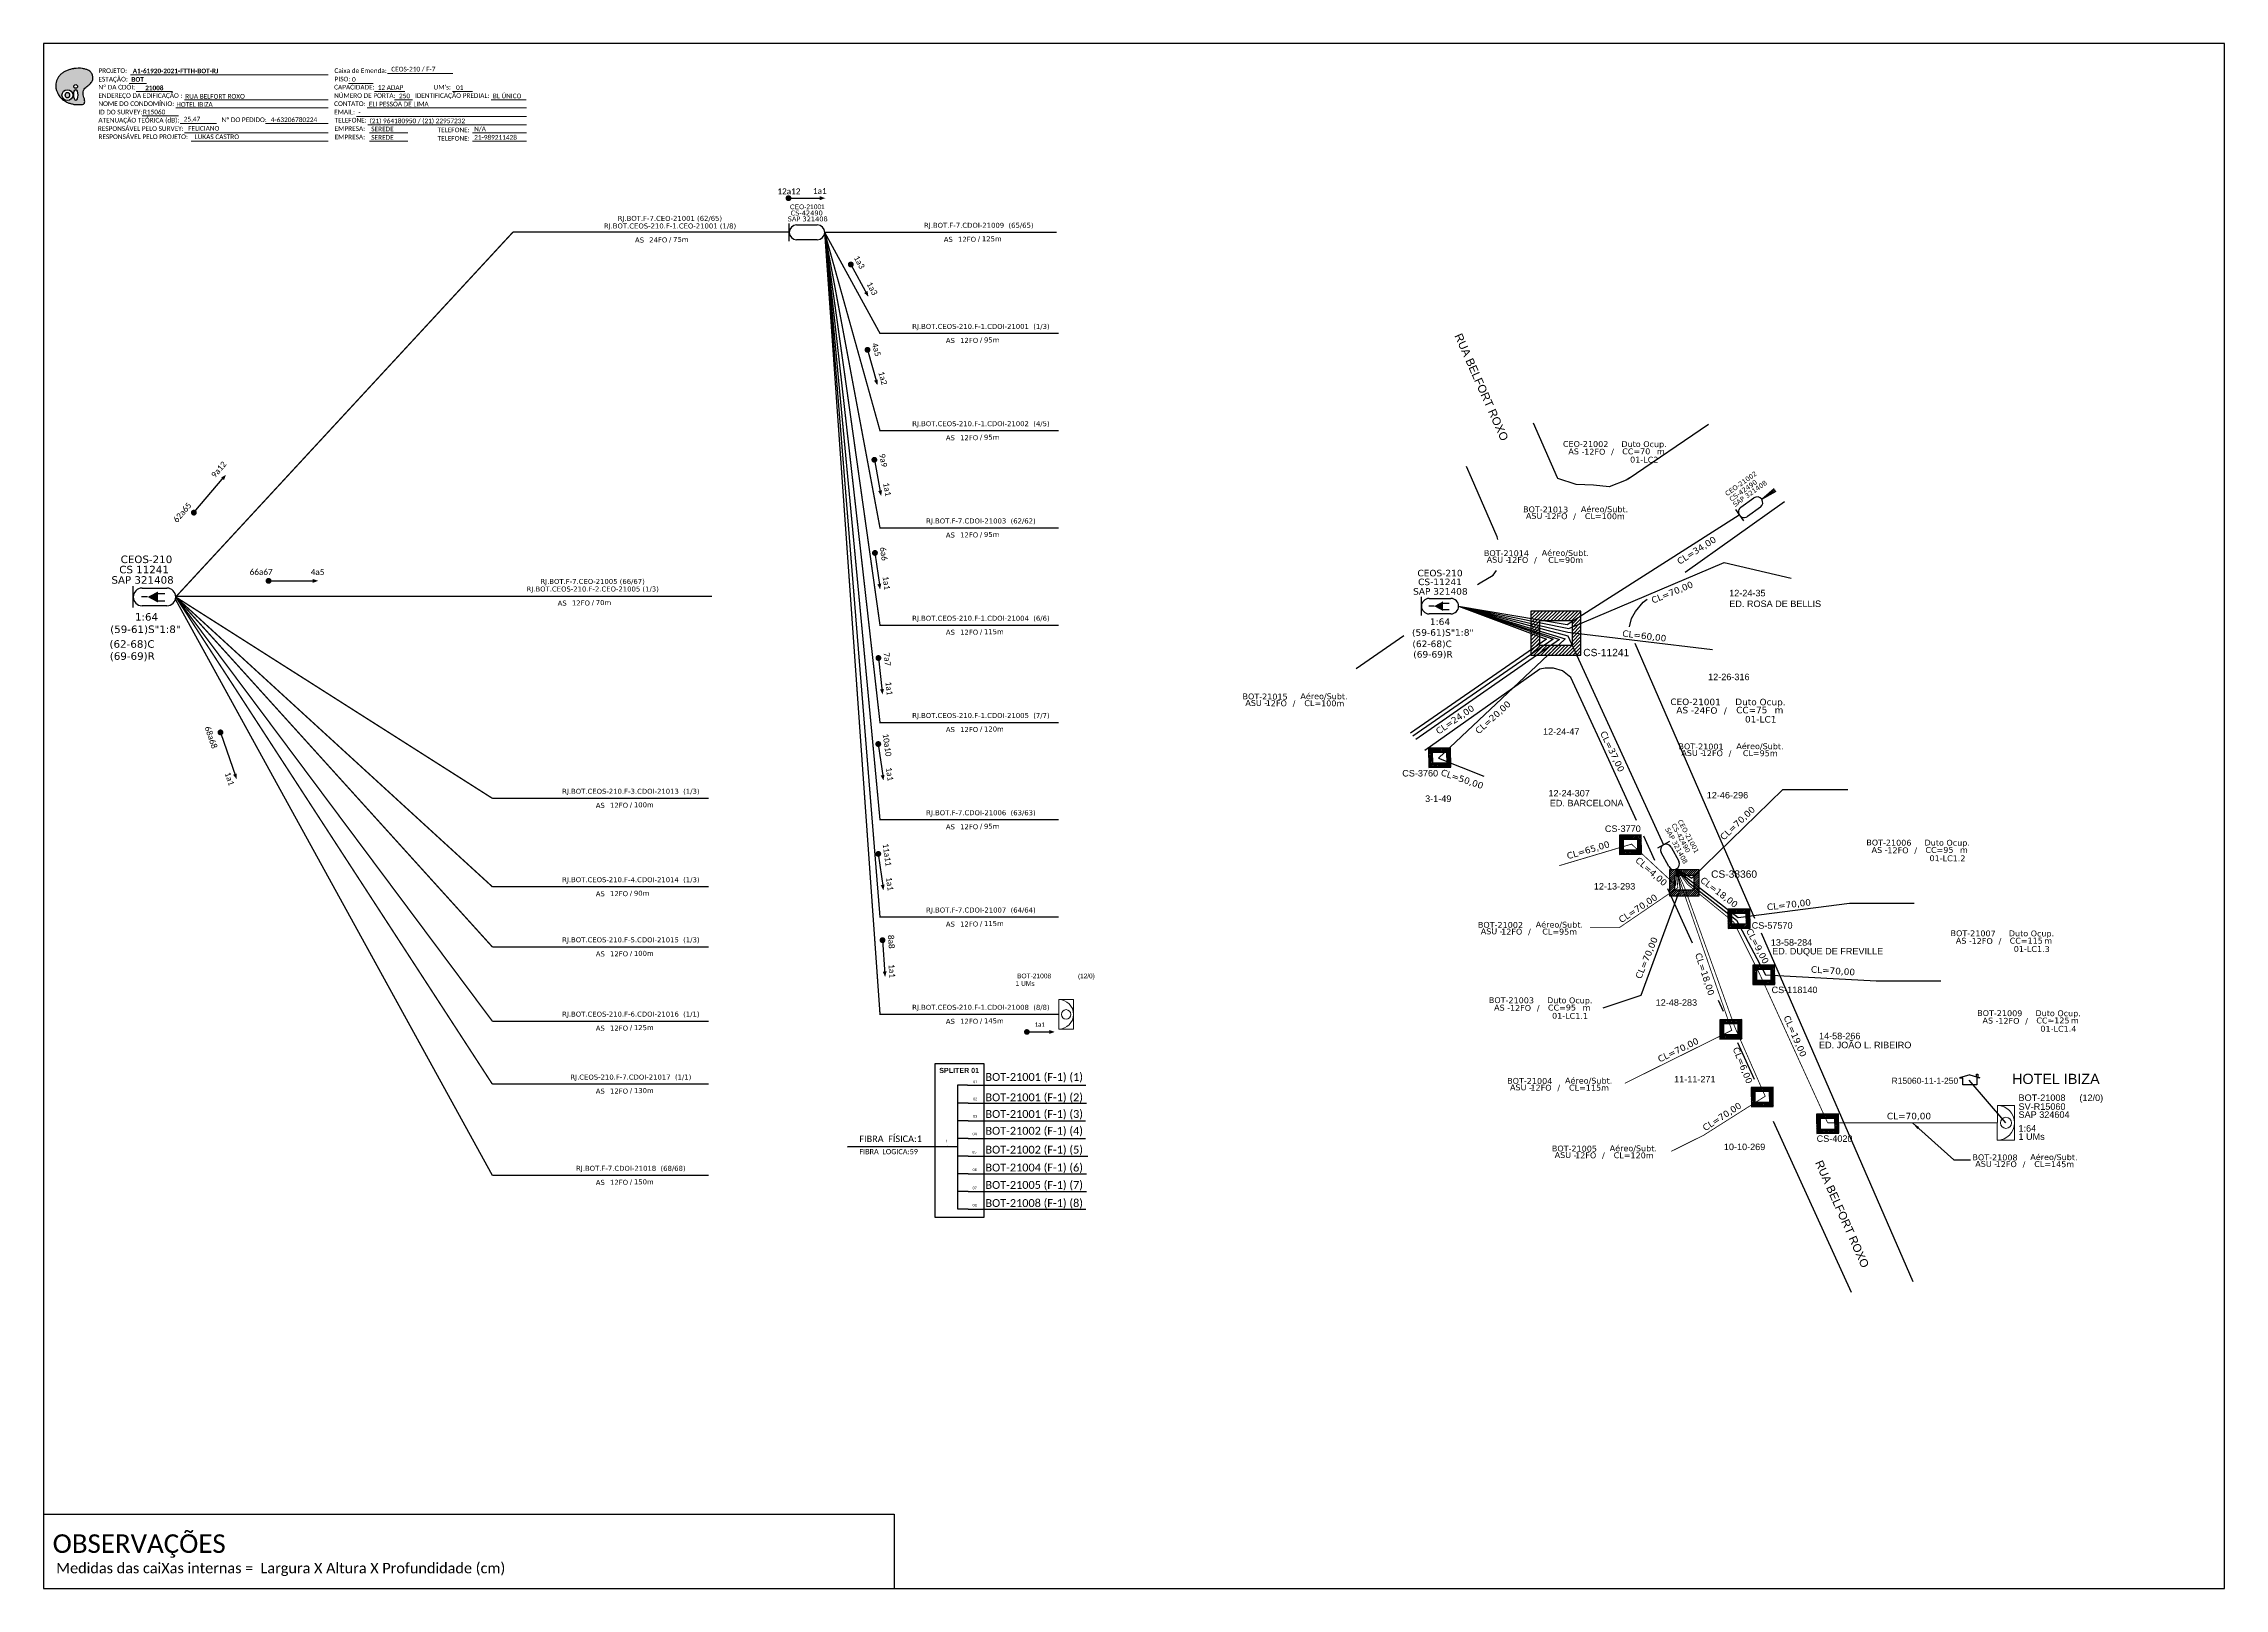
# Model space of a CAD drawing. Extents: x -89 to 1641, y 705 to 1299.
# Drawn here: x -89 to 749, y 705 to 1299 of the extents above; entities that cross this region are included whole.
import ezdxf
from ezdxf.enums import TextEntityAlignment as Align

# ---------------------------------------------------------------- set-up
doc = ezdxf.new("R2010")
doc.units = 0
for name, color, linetype in [('10.1-Caixas Subterrâneas', 5, 'Continuous'), ('20.4-CEOS', 1, 'Continuous'), ('20.5-CEO', 1, 'Continuous'), ('CAP a instalar', 1, 'Continuous'), ('CAP_A_INSTALAR', 1, 'Continuous'), ('CD a instalar', 1, 'Continuous'), ('CELULAS_GPON', 7, 'Continuous'), ('label_cabos', 7, 'Continuous'), ('Legenda', 1, 'Continuous'), ('LOGRADOURO', 5, 'Continuous'), ('MUB', 252, 'Continuous'), ('SETA', 7, 'Continuous'), ('surveys', 7, 'Continuous'), ('surveys legendas', 7, 'Continuous'), ('texto', 255, 'Continuous'), ('UNIFILAR', 7, 'Continuous')]:
    doc.layers.add(name, color=color, linetype=linetype)
for name, color, linetype, lineweight in [("20.0-LEGENDA DOS CDO'S", 1, 'Continuous', 0), ('20.1-CDO_INTERIOR', 1, 'Continuous', 0), ('20.2-CDO_POSTE', 1, 'Continuous', 5), ('40.1-ETIQUETAS', 1, 'Continuous', 20)]:
    doc.layers.add(name, color=color, linetype=linetype, lineweight=lineweight)
doc.layers.add('EXTRA', color=50, linetype='Continuous', plot=False)
doc.styles.add('ARIAL', font='arial.ttf')
doc.styles.add('siredit', font='verdana.ttf')
doc.styles.get("Standard").update_dxf_attribs({"font": 'arial.ttf'})
doc.styles.add('WMF-Calibri0', font='calibri.ttf')
doc.styles.add('WMF-Calibri1', font='calibrib.ttf')
doc.linetypes.add('FENCELINE1', pattern='A,0.25,-0.1,[133,ltypeshp.shx,S=0.1,R=0,X=-0.1,Y=0],-0.1,1', length=1.45)
doc.dimstyles.get("Standard").update_dxf_attribs({"dimtxt": 0.18, "dimasz": 0.18, "dimexe": 0.18, "dimexo": 0.0625, "dimgap": 0.09, "dimtad": 0, "dimtih": 1, "dimtoh": 1, "dimdec": 4, "dimzin": 0, "dimdsep": 46, "dimtxsty": 'Standard', "dimcen": 0.09, "dimadec": 0, "dimazin": 0, "dimtfac": 1, "dimtdec": 4, "dimtofl": 0, "dimtmove": 0, "dimatfit": 3, "dimfxl": 0, "dimtolj": 1, "dimtzin": 0, "dimarcsym": 0})

# ---------------------------------------------------------------- blocks, each defined once
blk = doc.blocks.new('OI')
h = blk.add_hatch(color=40)
edge = h.paths.add_edge_path()
edge.add_spline(control_points=[(4.35, -0.67), (3.92, -0.99), (3.26, -1.5), (2.81, -2.59), (2.9, -3.5), (3.06, -4.27), (3.31, -4.85), (3.37, -5.39), (3.4, -5.88), (3.2, -6.4), (2.54, -6.61), (1.65, -6.63), (0.55, -6.67), (-0.56, -6.42), (-1.61, -6.14), (-2.77, -5.61), (-3.92, -4.77), (-4.89, -3.7), (-5.34, -2.65), (-5.6, -1.94), (-5.85, -0.96), (-5.71, 0.47), (-5.1, 2.02), (-4.14, 3.02), (-3.3, 3.61), (-2.37, 4.16), (-1.36, 4.44), (-0.56, 4.7), (0.79, 4.85), (2.24, 4.97), (3.79, 4.57), (4.67, 4.21), (5.44, 3.65), (5.76, 2.99), (6.03, 2.21), (6.01, 1.46), (5.72, 0.64), (5.31, 0.08), (4.88, -0.38), (4.51, -0.55), (4.35, -0.67)], knot_values=[0, 0, 0, 0, 1.60434, 2.417191, 3.427595, 4.282808, 4.776746, 5.304182, 5.888771, 6.258406, 6.858137, 7.79129, 8.986195, 10.124242, 11.187857, 12.242908, 13.953784, 15.414161, 16.515391, 17.349188, 17.675853, 19.552021, 21.515531, 22.568638, 23.63245, 24.621084, 25.782718, 26.745347, 27.142653, 29.870543, 31.004649, 31.921532, 32.709589, 33.801391, 34.042471, 35.192333, 35.971461, 36.628871, 37.254359, 37.836911, 37.836911, 37.836911, 37.836911], degree=3, periodic=0)
h.paths.add_polyline_path([(1.13, -0.87, -1), (-0.04, -0.87, -1)], flags=16)
edge = h.paths.add_edge_path(flags=16)
edge.add_ellipse((0.56, -3.59), major_axis=(-0.02, 1.71), ratio=0.361305, start_angle=0, end_angle=360)
h.paths.add_polyline_path([(-0.36, -3.62, -1), (-3.8, -3.62, -1)], flags=16)
edge = h.paths.add_edge_path(flags=0)
edge.add_ellipse((-2.08, -3.62), major_axis=(0, 0.885), ratio=0.758294, start_angle=0, end_angle=360)
at = {"color": 40}
for centre, radius in [((-2.08, -3.62), 1.72), ((0.54, -0.87), 0.587)]:
    blk.add_circle(centre, radius, dxfattribs=at)
blk.add_ellipse((-2.08, -3.62), major_axis=(0, 0.885), ratio=0.758294, start_param=-3.141592653589792, end_param=3.141592653589792, dxfattribs=at)
blk.add_ellipse((0.56, -3.59), major_axis=(-0.02, 1.71), ratio=0.361305, dxfattribs=at)
at = {"color": 40, "start_tangent": (-0.800898, -0.598801), "end_tangent": (-0.800898, -0.598801)}
blk.add_spline([(4.35, -0.67), (3.2, -1.78), (2.9, -2.54), (2.92, -3.55), (3.12, -4.38), (3.28, -4.85), (3.37, -5.37), (3.35, -5.95), (3.2, -6.29), (2.66, -6.55), (1.73, -6.63), (0.54, -6.62), (-0.58, -6.41), (-1.6, -6.11), (-2.56, -5.67), (-3.95, -4.67), (-4.89, -3.56), (-5.37, -2.56), (-5.64, -1.78), (-5.72, -1.46), (-5.63, 0.42), (-4.84, 2.22), (-4.13, 2.99), (-3.27, 3.62), (-2.4, 4.09), (-1.3, 4.47), (-0.37, 4.72), (0.02, 4.77), (2.75, 4.8), (3.85, 4.53), (4.69, 4.16), (5.31, 3.68), (5.85, 2.73), (5.93, 2.5), (5.94, 1.35), (5.67, 0.62), (5.29, 0.08), (4.84, -0.36), (4.35, -0.67)], degree=3, dxfattribs=at)
blk = doc.blocks.new('CARIMBO')
at = {"color": 7, "lineweight": 0}
for points in [[(134.48, -16.3), (159.61, -16.3)], [(35.15, -20.06), (41.7, -20.06)], [(35.66, -16.79), (111.64, -16.79)], [(37.81, -23.14), (51.75, -23.14)], [(119.43, -20.02), (128.92, -20.02)], [(129.48, -23.14), (141.1, -23.14)], [(159.42, -23.14), (167.09, -23.14)], [(40.13, -32.55), (54.07, -32.55)], [(52.97, -29.48), (111.64, -29.48)], [(56.38, -26.37), (111.64, -26.37)], [(122.56, -32.72), (187.83, -32.72)], [(126.6, -29.48), (187.83, -29.48)], [(137.07, -26.37), (144.01, -26.37)], [(174.24, -26.37), (187.8, -26.37)], [(54.67, -35.52), (68.61, -35.52)], [(56.38, -39.07), (111.64, -39.07)], [(126.84, -35.96), (187.83, -35.96)], [(127.45, -39.07), (142.25, -39.07)], [(167.06, -39.07), (187.83, -39.07)], [(58.87, -42.31), (111.64, -42.31)], [(127.45, -42.31), (142.25, -42.31)], [(167.06, -42.31), (187.83, -42.31)]]:
    blk.add_lwpolyline(points, dxfattribs=at)
at = {"color": 7, "xscale": 1.213923925163967, "yscale": 1.213923925163967, "zscale": 1.213923925163967, "rotation": 0.1532896023949059}
blk.add_blockref('OI', (13.86, -20.16), dxfattribs=at)
at = {"color": 7, "lineweight": 0, "style": 'WMF-Calibri0'}
for s, height, p in [('PROJETO:', 1.793, (23.26, -16.04)), ('Caixa de Emenda:', 1.7927, (114.02, -16.04)), ('ESTAÇÃO:', 1.793, (23.26, -19.32)), ('ENDEREÇO DA EDIFICAÇÃO :', 1.7927, (23.26, -25.63)), ('Nº DA CDOI:', 1.7927, (23.26, -22.39)), ('CAPACIDADE:', 1.7927, (113.91, -22.39)), ('NÚMERO DE PORTA:', 1.7927, (113.91, -25.63)), ('PISO:', 1.793, (114.09, -19.28)), ('IDENTIFICAÇÃO PREDIAL:', 1.7927, (144.99, -25.63)), ("UM's:", 1.793, (152.15, -22.39)), ('ATENUAÇÃO TEÓRICA (dB):', 1.7927, (23.26, -35.09)), ('NOME DO CONDOMÍNIO:', 1.7927, (23.26, -28.74)), ('ID DO SURVEY:', 1.7927, (23.26, -31.97)), ('CONTATO:', 1.793, (113.91, -28.74)), ('EMAIL:', 1.793, (113.91, -31.97)), ('TELEFONE:', 1.793, (114.09, -35.09)), ('RESPONSÁVEL PELO SURVEY:', 1.7927, (23.02, -38.32)), ('RESPONSÁVEL PELO PROJETO:', 1.7927, (23.26, -41.44)), ('EMPRESA:', 1.793, (114.09, -38.32)), ('EMPRESA:', 1.793, (114.09, -41.56)), ('TELEFONE:', 1.793, (153.7, -38.83)), ('TELEFONE:', 1.793, (153.7, -42.06))]:
    blk.add_text(s, height=height, dxfattribs=at).set_placement(p)
at = {"color": 7, "lineweight": 0, "flags": 8}
for tag, p, style in [('PROJ', (36.46, -16.13), 'WMF-Calibri1'), ('CEOS-XX', (135.87, -15.46), 'WMF-Calibri0'), ('EST', (35.94, -19.41), 'WMF-Calibri1'), ('LOGRADOURO', (56.65, -25.91), 'WMF-Calibri0'), ('PISO_PTR', (120.78, -19.42), 'WMF-Calibri0'), ('CAPAC.', (130.66, -22.52), 'WMF-Calibri0'), ('N°', (138.85, -25.77), 'WMF-Calibri0'), ("UC'S", (160.78, -22.54), 'WMF-Calibri0'), ('N°PREDIO', (174.94, -25.77), 'WMF-Calibri0'), ('_ID_', (40.39, -31.94), 'WMF-Calibri0'), ('NOME_DO_COND.', (53.23, -29.02), 'WMF-Calibri0'), ('O_POTEN', (56.06, -34.68), 'WMF-Calibri0'), ('EMAIL', (123.26, -32.12), 'WMF-Calibri0'), ('NOME_DO_CONTATO', (127.3, -28.89), 'WMF-Calibri0'), ('RES_SURVEY', (57.78, -38.23), 'WMF-Calibri0'), ('RES_PROJ', (60.27, -41.47), 'WMF-Calibri0'), ('TELEFONE', (127.55, -35.36), 'WMF-Calibri0'), ('EMP_RESP_SURVEY', (128.16, -38.47), 'WMF-Calibri0'), ('EMP_RESP_PROJ', (128.16, -41.71), 'WMF-Calibri0'), ('CONT_RESP_SURVEY', (167.76, -38.47), 'WMF-Calibri0'), ('CONT_RESP_PROJ', (167.76, -41.71), 'WMF-Calibri0')]:
    blk.add_attdef(tag, p, '', height=1.79, dxfattribs=dict(at, style=style))
at = {"color": 7, "lineweight": 0, "style": 'WMF-Calibri1', "flags": 8}
blk.add_attdef("N° CDO'S", text='', height=1.79, dxfattribs=at).set_placement((44.78, -22.68), align=Align.CENTER)
blk = doc.blocks.new('ETIQUETA_RS5F')
at = {"layer": '40.1-ETIQUETAS', "color": 0, "style": 'siredit'}
blk.add_text('/', height=1.5, dxfattribs=at).set_placement((1.58, -1.95), align=Align.MIDDLE_RIGHT)
for tag, p in [('ETIQUETA_R_SECUNDARIA', (1.21, 2.1)), ('ETIQUETA_R_PRIMARIA', (1.21, 4.1)), ('F_ATIVAS/F_MORTAS', (1.14, -4.24))]:
    blk.add_attdef(tag, text='', height=1.5, dxfattribs=at).set_placement(p, align=Align.MIDDLE_CENTER)
for tag, p in [('TIPO_CABO', (-6.58, -2.12)), ('CAP_CABO', (0.4, -2.09))]:
    blk.add_attdef(tag, text='', height=1.5, dxfattribs=at).set_placement(p, align=Align.MIDDLE_RIGHT)
for tag, p in [('FUSÃO_1', (0.85, -8.39)), ('FUSÃO_2', (0.85, -10.6)), ('FUSÃO_3', (0.85, -12.93)), ('FUSÃO_4', (0.85, -15.14)), ('FUSÃO_5', (0.85, -17.16))]:
    blk.add_attdef(tag, text='', height=1.5, dxfattribs=at).set_placement(p, align=Align.CENTER)
blk.add_attdef('METROS', text='', height=1.5, dxfattribs=at).set_placement((2.14, -1.95), align=Align.MIDDLE_LEFT)
blk = doc.blocks.new('CDOI_INT')
at = {"layer": '20.1-CDO_INTERIOR', "color": 0, "lineweight": 18}
blk.add_lwpolyline([(4.25, -4.25), (4.25, 4.25), (0, 4.25), (0, -4.25)], close=True, dxfattribs=at)
blk.add_circle((2.12, 0), 1.36, dxfattribs=at)
blk.add_arc((0, 0), 4.25, 270, 90, dxfattribs=at)
at = {"layer": "20.0-LEGENDA DOS CDO'S", "color": 0, "style": 'ARIAL'}
for tag, p in [('SAP', (-0.08, 6.23)), ('CDO_N', (-0.08, 10.38)), ('SURVEY', (-0.08, 8.2)), ('SPLITER_1', (21.18, 10.38)), ('SPLITER_2', (21.19, 8.68)), ('1:XX', (5.94, -2.22)), ('UMS', (5.94, -4.24))]:
    blk.add_attdef(tag, p, '', height=1.36, dxfattribs=at)
blk.add_attdef('FIBRAS_UTILIZADAS', text='', height=1.36, dxfattribs=at).set_placement((15.34, 10.38), align=Align.CENTER)
blk = doc.blocks.new('CEOS_RP_CT_DRT')
at = {"layer": '20.4-CEOS', "color": 0}
for p, q in [((-4.54, 1.19), (-1.19, 1.19)), ((-1.19, -1.19), (-4.54, -1.19))]:
    blk.add_line(p, q, dxfattribs=at)
for points in [[(-5.73, -1.43), (-5.73, 1.44)], [(-3.79, 0), (-4.59, 0)], [(-2.47, 0.48), (-1.45, 0.48)], [(-2.47, -0.52), (-1.45, -0.52)]]:
    blk.add_lwpolyline(points, dxfattribs=at)
blk.add_lwpolyline([(-3.79, 0, 0, 1.47, 0), (-2.41, 0, 1.47, 1.47, 0)], format="xyseb", dxfattribs=at)
for centre, start, end in [((-4.54, 0), 90, 270), ((-1.19, 0), 270, 90)]:
    blk.add_arc(centre, 1.19, start, end, dxfattribs=at)
at = {"layer": '20.4-CEOS', "color": 7, "style": 'siredit'}
for tag, p in [('Nº_DA_CEOS', (-2.86, 5.6)), ('LOCAL', (-2.86, 4.24)), ('SAP', (-2.86, 2.78)), ('RACIO_SPLITAGEM', (-2.86, -1.88)), ('FIBRAS_SPLITTER', (-2.86, -3.58)), ('FIBRAS_TOP_C', (-2.86, -5.08)), ('RESERVA_FINAIS', (-2.86, -6.39))]:
    blk.add_attdef(tag, text='', height=1.01, dxfattribs=at).set_placement(p, align=Align.TOP_CENTER)
blk = doc.blocks.new('CDOE-TEXTO PADRÃO')
at = {"layer": "20.0-LEGENDA DOS CDO'S", "color": 0, "style": 'ARIAL'}
for tag, p in [('CDO_N', (0.49, 7.39)), ('SAP', (0.51, 1.67)), ('CORDOALHA', (0.5, 4.33)), ('SPLITER_1', (0.59, -0.91)), ('(XX-XX_F)S', (0.54, -8.29)), ('SPLITER_2', (0.6, -3.55)), ('(XX-XX_L)S', (0.55, -10.83)), ('UMS', (0.55, -13.15))]:
    blk.add_attdef(tag, p, '', height=1.7, rotation=0.11799, dxfattribs=at)
blk.add_attdef('FIBRAS_UTILIZADAS', text='', height=1.7, rotation=0.11799, dxfattribs=at).set_placement((19.77, 7.43), align=Align.CENTER)
blk = doc.blocks.new('*X10')
at = {"color": 0, "linetype": 'Continuous'}
for p, q in [((-1.25, 0.34099), (-0.49099, 1.1)), ((-1.25, 0.517767), (-0.667767, 1.1)), ((-1.25, 0.694544), (-0.844544, 1.1)), ((-1.25, 0.87132), (-1.02132, 1.1)), ((-1.25, 1.048097), (-1.198097, 1.1)), ((-0.789214, 0.625), (-0.314214, 1.1)), ((-0.612437, 0.625), (-0.137437, 1.1)), ((-0.43566, 0.625), (0.03934, 1.1)), ((-0.258883, 0.625), (0.216117, 1.1)), ((-0.082107, 0.625), (0.392893, 1.1)), ((0.09467, 0.625), (0.56967, 1.1)), ((0.271447, 0.625), (0.746447, 1.1)), ((0.448223, 0.625), (0.923223, 1.1)), ((0.625, 0.625), (1.1, 1.1)), ((-1.25, 0.164214), (-0.8035, 0.610714)), ((-1.25, -0.012563), (-0.8035, 0.433937)), ((-1.25, -0.18934), (-0.8035, 0.25716)), ((-1.25, -0.366117), (-0.8035, 0.080383)), ((0.801777, 0.625), (1.25, 1.073223)), ((0.8035, 0.449947), (1.25, 0.896447)), ((0.8035, 0.27317), (1.25, 0.71967)), ((0.8035, 0.096393), (1.25, 0.542893)), ((0.8035, -0.080383), (1.25, 0.366117)), ((0.8035, -0.25716), (1.25, 0.18934)), ((0.8035, -0.433937), (1.25, 0.012563)), ((-1.25, -0.542893), (-0.8035, -0.096393)), ((-1.25, -0.71967), (-0.8035, -0.27317)), ((-1.25, -0.896447), (-0.8035, -0.449947)), ((-1.25, -1.073223), (-0.801777, -0.625)), ((-1.1, -1.1), (-0.625, -0.625)), ((-0.923223, -1.1), (-0.448223, -0.625)), ((-0.746447, -1.1), (-0.271447, -0.625)), ((-0.56967, -1.1), (-0.09467, -0.625)), ((-0.392893, -1.1), (0.082107, -0.625)), ((-0.216117, -1.1), (0.258883, -0.625)), ((-0.03934, -1.1), (0.43566, -0.625)), ((0.137437, -1.1), (0.612437, -0.625)), ((0.314214, -1.1), (0.789214, -0.625)), ((0.49099, -1.1), (1.25, -0.34099)), ((0.667767, -1.1), (1.25, -0.517767)), ((0.8035, -0.610714), (1.25, -0.164214)), ((0.844544, -1.1), (1.25, -0.694544)), ((1.02132, -1.1), (1.25, -0.87132)), ((1.198097, -1.1), (1.25, -1.048097))]:
    blk.add_line(p, q, dxfattribs=at)
blk = doc.blocks.new('MANHOLE_MQ')
at = {"color": 0, "linetype": 'Continuous'}
for p, q in [((0.00000623, 0.00000569), (-0.00000627, 0.00000569)), ((-0.00000627, 0.00000569), (-0.00000627, -0.00000531)), ((0.00000623, -0.00000531), (0.00000623, 0.00000569)), ((-0.00000404, 0.00000331), (0.00000399, 0.00000331)), ((-0.00000404, -0.00000294), (-0.00000404, 0.00000331)), ((0.00000399, 0.00000331), (0.00000399, -0.00000294)), ((-0.00000627, -0.00000531), (0.00000623, -0.00000531)), ((0.00000399, -0.00000294), (-0.00000404, -0.00000294)), ((0.00000399, -0.00000294), (0.00000399, -0.00000294))]:
    blk.add_line(p, q, dxfattribs=at)
at = {"color": 0, "linetype": 'Continuous', "xscale": 5e-06, "yscale": 5e-06, "zscale": 1e-05}
blk.add_blockref('*X10', (-0.00000002, 0.00000019), dxfattribs=at)
blk = doc.blocks.new('*U16')
at = {"layer": '20.4-CEOS', "color": 7, "style": 'siredit'}
for tag, p in [('FIBRAS_SPLITTER', (0, 0)), ('FIBRAS_TOP_C', (0, -4.13)), ('RESERVA_FINAIS', (0, -5.46))]:
    blk.add_attdef(tag, p, '', height=1.01, dxfattribs=at)
for tag, p, flags in [('ID_ATIVIDADE', (0, -6.77), 3), ('QTDE', (0, -9.4), 1), ('FATOR', (0, -8.09), 1), ('FID', (0, -10.71), 1)]:
    blk.add_attdef(tag, p, '', height=1.01, dxfattribs=dict(at, flags=flags))
blk = doc.blocks.new('LEGENDA DOS CABOS')
at = {"layer": 'EXTRA', "color": 0, "style": 'siredit'}
for tag, p in [('ID', (4.6, 0.97)), ('XX', (9.03, 0.97))]:
    blk.add_attdef(tag, text='', height=0.48, rotation=359.69, dxfattribs=at).set_placement(p, align=Align.MIDDLE_CENTER)
at = {"layer": 'Legenda', "color": 0, "style": 'siredit'}
for tag, p in [('TIPO_CABO', (1.31, 0)), ('CABO', (4.69, -0.05)), ('/', (6.81, -0.05)), ('METROS', (10.03, -0.05))]:
    blk.add_attdef(tag, text='', height=0.8, rotation=359.69, dxfattribs=at).set_placement(p, align=Align.MIDDLE_CENTER)
blk = doc.blocks.new('Inst CB DT OCUP CFOA-SM-AS-80-TS-24')
at = {"layer": 'label_cabos', "color": 0, "style": 'siredit'}
for tag, flags, p in [('ID_ATIVIDADE', 3, (1.31, 2.67)), ('FATOR', 1, (11.56, 2.55))]:
    blk.add_attdef(tag, text='', height=1, rotation=359.69, dxfattribs=dict(at, flags=flags)).set_placement(p, align=Align.MIDDLE_CENTER)
for tag, p in [('TIPO_CABO', (1.76, 0)), ('DESTINO_CABO', (3.13, 1.26)), ('CABO', (4.69, -0.05)), ('/', (7.71, -0.05)), ('LANCE', (10.91, 0)), ('TIPO_CABO', (13.11, 1.24)), ('UND', (15.96, 0)), ('FID', (13.15, -1.41))]:
    blk.add_attdef(tag, text='', height=1, rotation=359.69, dxfattribs=at).set_placement(p, align=Align.MIDDLE_CENTER)
blk.add_attdef('QTDE', (12.43, -0.47), '', height=1, rotation=359.69, dxfattribs=at)
blk = doc.blocks.new('SURVEY_SURVEY')
for p, q in [((0, 0.0000152), (-0.0000151, 0.0000108)), ((-0.0000151, 0.0000108), (-0.0000104, 0.0000108)), ((-0.0000103, 0), (-0.0000103, 0.0000108)), ((0.0000103, 0), (-0.0000103, 0)), ((0, 0.0000152), (0.0000151, 0.0000108)), ((0.0000101, 0.0000159), (0.0000117, 0.0000159)), ((0.0000101, 0.0000123), (0.0000101, 0.0000159)), ((0.0000151, 0.0000108), (0.0000103, 0.0000108)), ((0.0000103, 0.0000108), (0.0000103, 0)), ((0.0000117, 0.0000159), (0.0000117, 0.0000119))]:
    blk.add_line(p, q)

msp = doc.modelspace()

# ---------------------------------------------------------------- linework, layer by layer
msp.add_lwpolyline([(-89.32, 705.02), (749.25, 705.02), (749.25, 1299.02), (-89.32, 1299.02), (-89.32, 705.02)])
at = {"color": 7, "lineweight": 0}
msp.add_lwpolyline([(-4.01, 1268.26), (20.14, 1268.26)], dxfattribs=at)
at = {"color": 7, "const_width": 1.13}
for points in [[(196.53, 1239.6, 1), (197.66, 1239.6, 1)], [(220.79, 1214.59, 1), (221.34, 1213.6, 1)], [(227.35, 1181.82, 1), (227.66, 1180.74, 1)], [(230.02, 1139.54, 1), (230.23, 1138.43, 1)], [(-31.91, 1118.24, 1), (-31.18, 1119.11, 1)], [(230.27, 1103.74, 1), (230.43, 1102.62, 1)], [(-3.38, 1092.43, 1), (-2.25, 1092.44, 1)], [(231.63, 1063.33, 1), (231.76, 1062.21, 1)], [(-21.49, 1034.71, 1), (-21.12, 1033.64, 1)], [(231.55, 1030.25, 1), (231.71, 1029.13, 1)], [(231.55, 988.01, 1), (231.71, 986.89, 1)], [(233.22, 954.83, 1), (233.31, 953.7, 1)]]:
    msp.add_lwpolyline(points, format="xyb", close=True, dxfattribs=at)
at = {"const_width": 1.1}
msp.add_lwpolyline([(288.23, 918.98, 1), (289.33, 918.98, 1)], format="xyb", close=True, dxfattribs=at)
at = {"color": 7}
msp.add_lwpolyline([(253.32, 847.72), (272.32, 847.72), (272.32, 906.74), (253.32, 906.74)], close=True, dxfattribs=at)
at = {"color": 4, "ltscale": 0.5, "elevation": 0.31}
msp.add_lwpolyline([(665.26, 884.03), (651.15, 900.47)], dxfattribs=at)
at = {"color": 7}
msp.add_lwpolyline([(-89.24, 733.5), (237.71, 733.5), (237.71, 705.02)], dxfattribs=at)
at = {"layer": '20.1-CDO_INTERIOR', "color": 1, "lineweight": 18, "elevation": 0.31}
msp.add_lwpolyline([(668.58, 877.39), (668.58, 890.67), (661.94, 890.68), (661.93, 877.4)], close=True, dxfattribs=at)
at = {"layer": '20.1-CDO_INTERIOR', "color": 1, "lineweight": 18}
msp.add_circle((665.26, 884.03, 0.31), 2.13, dxfattribs=at)
msp.add_arc((661.94, 884.04, 0.31), 6.64, 269.97241, 89.97241, dxfattribs=at)
at = {"layer": '20.4-CEOS', "color": 5}
for p, q in [((197.41, 1223.03), (197.41, 1229.86)), ((200.24, 1229.28), (208.19, 1229.28)), ((208.19, 1223.61), (200.24, 1223.61))]:
    msp.add_line(p, q, dxfattribs=at)
at = {"layer": '20.4-CEOS', "color": 7}
for p, q in [((443.46, 1085.69), (451.82, 1085.69)), ((451.82, 1079.73), (443.46, 1079.73))]:
    msp.add_line(p, q, dxfattribs=at)
for points in [[(440.48, 1079.12), (440.48, 1086.3)], [(445.34, 1082.71), (443.33, 1082.71)], [(448.63, 1083.89), (451.17, 1083.89)], [(448.63, 1081.41), (451.17, 1081.41)]]:
    msp.add_lwpolyline(points, dxfattribs=at)
msp.add_lwpolyline([(445.34, 1082.71, 0, 3.68, 0), (448.79, 1082.71, 3.68, 3.68, 0)], format="xyseb", dxfattribs=at)
at = {"layer": '20.4-CEOS', "color": 5}
for centre, start, end in [((200.24, 1226.45), 90, 270), ((208.19, 1226.45), 270, 90)]:
    msp.add_arc(centre, 2.83, start, end, dxfattribs=at)
at = {"layer": '20.4-CEOS', "color": 7}
for centre, start, end in [((443.46, 1082.71), 90, 270), ((451.82, 1082.71), 270, 90)]:
    msp.add_arc(centre, 2.98, start, end, dxfattribs=at)
at = {"layer": '20.5-CEO', "color": 7}
for p, q in [((563.29, 1120.75), (568.29, 1124.31)), ((570.82, 1120.75), (565.82, 1117.19))]:
    msp.add_line(p, q, dxfattribs=at)
at = {"layer": '20.5-CEO', "color": 5}
for p, q in [((536.52, 990.05), (539.41, 984.64)), ((535.56, 982.57), (532.66, 987.98))]:
    msp.add_line(p, q, dxfattribs=at)
at = {"layer": '20.5-CEO', "color": 7}
msp.add_lwpolyline([(561.24, 1119.85), (564.3, 1115.55)], dxfattribs=at)
at = {"layer": '20.5-CEO', "color": 5}
msp.add_lwpolyline([(535.88, 992.19), (531.23, 989.7)], dxfattribs=at)
at = {"layer": '20.5-CEO', "color": 7}
for centre, start, end in [((569.55, 1122.53), 305.45351, 125.45351), ((564.56, 1118.97), 125.45351, 305.45351)]:
    msp.add_arc(centre, 2.19, start, end, dxfattribs=at)
at = {"layer": '20.5-CEO', "color": 5}
for centre, start, end in [((534.59, 989.02), 28.15027, 208.15027), ((537.49, 983.61), 208.15027, 28.15027)]:
    msp.add_arc(centre, 2.19, start, end, dxfattribs=at)
at = {"layer": 'CAP a instalar', "color": 7, "linetype": 'FENCELINE1', "ltscale": 5, "const_width": 0.513}
for points in [[(-38.52, 1086.25), (91.23, 1226.62)], [(91.23, 1226.62), (197.41, 1226.62)], [(300.22, 1226.45), (211.02, 1226.45)], [(301.03, 963.15), (232.3, 963.15), (211.02, 1226.45)], [(301.03, 1000.56), (232.3, 1000.56), (211.02, 1226.45)], [(301.03, 1112.76), (232.3, 1112.76), (211.02, 1226.45)], [(167.67, 1086.5), (-38.67, 1086.5)]]:
    msp.add_lwpolyline(points, dxfattribs=at)
at = {"layer": 'CAP a instalar', "color": 7, "linetype": 'FENCELINE1', "ltscale": 5.3, "const_width": 0.513}
for points in [[(-38.52, 1085.18), (83.23, 863.84)], [(83.23, 863.84), (83.23, 863.84)], [(166.41, 863.84), (83.23, 863.84)]]:
    msp.add_lwpolyline(points, dxfattribs=at)
at = {"layer": 'CAP_A_INSTALAR', "color": 7, "linetype": 'FENCELINE1', "ltscale": 5, "elevation": 0.31}
for points in [[(571.34, 1123.8), (576.09, 1127.97)], [(571.34, 1123.8), (576.53, 1127.41)], [(454.8, 1082.71), (496.48, 1075.68), (562.67, 1117.86)], [(454.8, 1082.71), (488.53, 1070.02), (436.28, 1033.83)], [(454.8, 1082.71), (496.76, 1071.28), (533.57, 990.95)], [(538.52, 981.68), (544.47, 978.1), (579.52, 1012.26), (604.45, 1012.27)], [(538.52, 981.68), (539.97, 974.16), (524.87, 933.06), (510.18, 928.16)], [(538.49, 981.66), (543.73, 977.31), (562.24, 963.05), (605.14, 968.53), (629.99, 968.53)], [(538.52, 981.68), (543.2, 976.5), (561.58, 961.97), (572.73, 940.96), (615.39, 938.65), (640.24, 938.65)]]:
    msp.add_lwpolyline(points, dxfattribs=at)
at = {"layer": 'CAP_A_INSTALAR', "color": 8, "linetype": 'FENCELINE1', "ltscale": 5, "elevation": 0.31}
for points in [[(571.34, 1123.8), (576.9, 1126.94)], [(454.8, 1082.71), (497.13, 1074.11), (556.85, 1099.44), (582.63, 1093.42)], [(454.8, 1082.71), (491.09, 1069.96), (437.19, 1032.75)], [(454.8, 1082.71), (493.57, 1069.85), (438.29, 1031.44)], [(454.8, 1082.71), (495.72, 1070.1), (447.08, 1024.29), (464.43, 1017.32)], [(454.8, 1082.71), (496.76, 1072.68), (552.39, 1065.99)]]:
    msp.add_lwpolyline(points, dxfattribs=at)
at = {"layer": 'CAP_A_INSTALAR', "color": 8, "linetype": 'FENCELINE1', "ltscale": 2, "const_width": 0.312, "elevation": 0.31}
for points in [[(538.49, 981.66), (538.28, 975.39), (521.29, 991.21), (493.47, 982.92)], [(538.49, 981.66), (539.07, 974.42), (516.52, 959.05), (505.27, 959.05)], [(538.49, 981.66), (540.83, 974.17), (559.81, 919.61), (518.72, 899.25)], [(538.52, 981.68), (541.75, 974.27), (561.05, 920.72), (572.68, 894.26), (548.99, 879.26)], [(548.99, 879.26), (536.51, 873.06)]]:
    msp.add_lwpolyline(points, dxfattribs=at)
at = {"layer": 'CAP_A_INSTALAR', "color": 1, "linetype": 'FENCELINE1', "ltscale": 5, "const_width": 0.312, "elevation": 0.31}
for points in [[(538.49, 981.66), (542.76, 975.8), (560.58, 961.22), (570.45, 941.49), (596.69, 884.04)], [(596.69, 884.04), (661.94, 884.04)]]:
    msp.add_lwpolyline(points, dxfattribs=at)
at = {"layer": 'CD a instalar', "color": 7, "linetype": 'FENCELINE1', "ltscale": 5, "const_width": 0.513}
for points in [[(301.03, 1187.57), (232.3, 1187.57), (211.02, 1226.45)], [(301.03, 1037.96), (232.3, 1037.96), (211.02, 1226.45)], [(301.03, 1075.36), (232.3, 1075.36), (211.02, 1226.45)], [(301.03, 1150.17), (232.3, 1150.17), (211.02, 1226.45)], [(-38.52, 1086.25), (83.23, 898.92)], [(-38.52, 1086.25), (83.23, 923.13)], [(-38.52, 1086.25), (83.23, 951.69)], [(-38.52, 1086.25), (83.23, 974.82)], [(-38.52, 1086.25), (83.23, 1008.82)], [(166.41, 1008.82), (83.23, 1008.82)], [(166.41, 974.82), (83.23, 974.82)], [(166.41, 951.69), (83.23, 951.69)], [(166.41, 923.13), (83.23, 923.13)], [(166.41, 898.92), (83.23, 898.92)]]:
    msp.add_lwpolyline(points, dxfattribs=at)
at = {"layer": 'CD a instalar', "color": 1, "linetype": 'FENCELINE1', "ltscale": 5, "const_width": 0.513}
msp.add_lwpolyline([(301.03, 925.75), (232.3, 925.75), (211.02, 1226.45)], dxfattribs=at)
at = {"layer": 'MUB'}
for points in [[(492.86, 1132.03), (483.53, 1153.07)], [(550.82, 1152.6), (519.93, 1131.59)], [(459.77, 1132.03), (457.88, 1136.38)], [(469.9, 1108.33), (469.64, 1109.43), (459.77, 1132.03)], [(520.61, 1132.03), (519.25, 1131.15), (512.64, 1128.54), (506.67, 1129.18), (499.93, 1129.45), (492.97, 1131.79), (492.86, 1132.03)], [(541.9, 1095.77), (580.04, 1122.93)], [(461.99, 1091), (463.03, 1091.73), (468.02, 1094.61), (469.38, 1096.42)], [(520.48, 1074.7), (521.3, 1078), (522.85, 1080.69), (525.78, 1084.29)], [(525.78, 1084.29), (527.33, 1085.4)], [(415.39, 1058.71), (433.73, 1071.42)], [(568.7, 962.67), (526.93, 1058.67), (522.63, 1068.37)], [(523.21, 1000.32), (510.56, 1028.1), (497.98, 1055.29), (494.73, 1057.87), (491.32, 1058.83), (488.01, 1058.89), (485.96, 1058.54), (441.86, 1027.19)], [(530.23, 984.89), (525.97, 994.25)], [(544.67, 953.16), (535.19, 973.98)], [(629.52, 822.91), (571.2, 956.95)], [(556.66, 926.81), (554.73, 931.05)], [(568.52, 900.75), (562.1, 914.86)], [(605.82, 818.81), (575.87, 884.6)]]:
    msp.add_lwpolyline(points, dxfattribs=at)
at = {"layer": 'SETA', "color": 7}
for points in [[(197.09, 1239.6), (210.23, 1239.59)], [(221.06, 1214.1), (227.36, 1202.56)], [(227.5, 1181.28), (231.02, 1168.62)], [(-31.54, 1118.67), (-19.84, 1132.45)], [(230.13, 1138.98), (232.53, 1126.06)], [(230.35, 1103.18), (232.17, 1090.16)], [(-2.81, 1092.44), (15.27, 1092.43)], [(231.7, 1062.77), (233.16, 1049.71)], [(-21.3, 1034.18), (-15.4, 1017.09)], [(231.63, 1029.69), (233.45, 1016.67)], [(231.63, 987.45), (233.45, 974.44)], [(233.27, 954.26), (234.18, 941.15)]]:
    msp.add_lwpolyline(points, dxfattribs=at)
at = {"layer": 'SETA'}
msp.add_lwpolyline([(288.78, 918.98), (298.22, 918.98)], dxfattribs=at)
at = {"layer": 'SETA', "color": 7}
for points in [[(209.15, 1240.34), (211.23, 1239.6), (209.16, 1238.84)], [(227.5, 1203.87), (227.85, 1201.7), (226.19, 1203.14)], [(231.46, 1169.86), (231.3, 1167.66), (230.01, 1169.45)], [(-21.11, 1132.12), (-19.2, 1133.22), (-19.96, 1131.15)], [(233.07, 1127.26), (232.73, 1125.09), (231.59, 1126.98)], [(14.19, 1093.18), (16.26, 1092.44), (14.19, 1091.67)], [(232.77, 1091.34), (232.32, 1089.18), (231.28, 1091.12)], [(233.79, 1050.86), (233.28, 1048.72), (232.29, 1050.69)], [(-15.04, 1018.35), (-15.07, 1016.15), (-16.47, 1017.86)], [(234.05, 1017.85), (233.6, 1015.69), (232.56, 1017.63)], [(234.05, 975.61), (233.6, 973.46), (232.56, 975.4)], [(234.86, 942.28), (234.26, 940.16), (233.36, 942.17)]]:
    msp.add_solid(points, dxfattribs=at)
at = {"layer": 'SETA'}
msp.add_solid([(297.47, 919.72), (299.48, 918.99), (297.47, 918.26)], dxfattribs=at)
at = {"layer": 'UNIFILAR', "color": 7, "linetype": 'Continuous'}
for p, q in [((262.08, 898.55), (262.08, 850.78)), ((265.95, 898.55), (262.08, 898.55)), ((266.15, 891.64), (262.28, 891.64)), ((266.15, 884.82), (262.28, 884.82)), ((258.07, 874.98), (262.07, 874.98)), ((266.15, 877.98), (262.28, 877.98)), ((266.15, 871.2), (262.28, 871.2)), ((266.15, 864.42), (262.28, 864.42)), ((266.15, 857.61), (262.28, 857.61)), ((266.15, 850.82), (262.28, 850.82))]:
    msp.add_line(p, q, dxfattribs=at)
at = {"layer": 'UNIFILAR', "color": 10, "linetype": 'Continuous'}
for p, q in [((265.95, 898.55), (311.46, 898.53)), ((266.15, 891.64), (311.66, 891.62)), ((266.15, 884.84), (311.32, 884.83)), ((266.15, 878), (311.32, 877.99)), ((266.15, 871.2), (312.17, 871.19)), ((266.15, 864.39), (311.66, 864.39)), ((266.15, 857.63), (311.66, 857.62)), ((266.15, 850.84), (311.46, 850.83))]:
    msp.add_line(p, q, dxfattribs=at)
at = {"layer": 'UNIFILAR', "color": 1, "linetype": 'Continuous', "lineweight": 60}
msp.add_line((258.07, 874.98), (219.81, 874.86), dxfattribs=at)

# ---------------------------------------------------------------- block references
ref = msp.add_blockref('CARIMBO', (-91.51, 1303.77))
ref.add_attrib('PROJ', 'A1-61920-2021-FTTH-BOT-RJ', (-55.05, 1287.63), dxfattribs={"color": 7, "lineweight": 0, "height": 1.7927, "style": 'WMF-Calibri1'})
ref.add_attrib('EST', 'BOT', (-55.57, 1284.35), dxfattribs={"color": 7, "lineweight": 0, "height": 1.793, "style": 'WMF-Calibri1'})
ref.add_attrib("N° CDO'S", '21008', dxfattribs={"color": 7, "lineweight": 0, "height": 1.793, "style": 'WMF-Calibri1'}).set_placement((-46.73, 1281.09), align=Align.CENTER)
ref.add_attrib('LOGRADOURO', 'RUA BELFORT ROXO', (-34.86, 1277.86), dxfattribs={"color": 7, "lineweight": 0, "height": 1.7927, "style": 'WMF-Calibri0'})
ref.add_attrib('NOME_DO_COND.', 'HOTEL IBIZA', (-38.28, 1274.74), dxfattribs={"color": 7, "lineweight": 0, "height": 1.7927, "style": 'WMF-Calibri0'})
ref.add_attrib('_ID_', 'R15060', (-51.11, 1271.83), dxfattribs={"color": 7, "lineweight": 0, "height": 1.793, "style": 'WMF-Calibri0'})
ref.add_attrib('O_POTEN', '25,47', (-35.45, 1269.09), dxfattribs={"color": 7, "lineweight": 0, "height": 1.793, "style": 'WMF-Calibri0'})
ref.add_attrib('RES_SURVEY', 'FELICIANO', (-33.73, 1265.54), dxfattribs={"color": 7, "lineweight": 0, "height": 1.793, "style": 'WMF-Calibri0'})
ref.add_attrib('RES_PROJ', 'LUKAS CASTRO', (-31.24, 1262.3), dxfattribs={"color": 7, "lineweight": 0, "height": 1.7927, "style": 'WMF-Calibri0'})
ref.add_attrib('CEOS-XX', 'CEOS-210 / F-7', (44.36, 1288.31), dxfattribs={"color": 7, "lineweight": 0, "height": 1.7927, "style": 'WMF-Calibri0'})
ref.add_attrib('CAPAC.', '12 ADAP', (39.15, 1281.25), dxfattribs={"color": 7, "lineweight": 0, "height": 1.793, "style": 'WMF-Calibri0'})
ref.add_attrib("UC'S", '01', (69.27, 1281.23), dxfattribs={"color": 7, "lineweight": 0, "height": 1.793, "style": 'WMF-Calibri0'})
ref.add_attrib('PISO_PTR', '0', (29.28, 1284.34), dxfattribs={"color": 7, "lineweight": 0, "height": 1.79, "style": 'WMF-Calibri0'})
ref.add_attrib('N°', '250', (47.34, 1278), dxfattribs={"color": 7, "lineweight": 0, "height": 1.793, "style": 'WMF-Calibri0'})
ref.add_attrib('N°PREDIO', 'BL ÚNICO', (83.43, 1278), dxfattribs={"color": 7, "lineweight": 0, "height": 1.793, "style": 'WMF-Calibri0'})
ref.add_attrib('NOME_DO_CONTATO', 'ELI PESSOA DE LIMA', (35.79, 1274.88), dxfattribs={"color": 7, "lineweight": 0, "height": 1.7927, "style": 'WMF-Calibri0'})
ref.add_attrib('EMAIL', '-', (31.75, 1271.65), dxfattribs={"color": 7, "lineweight": 0, "height": 1.79, "style": 'WMF-Calibri0'})
ref.add_attrib('TELEFONE', '(21) 964180950 / (21) 22957232', (36.04, 1268.41), dxfattribs={"color": 7, "lineweight": 0, "height": 1.7927, "style": 'WMF-Calibri0'})
ref.add_attrib('EMP_RESP_SURVEY', 'SEREDE', (36.65, 1265.3), dxfattribs={"color": 7, "lineweight": 0, "height": 1.793, "style": 'WMF-Calibri0'})
ref.add_attrib('EMP_RESP_PROJ', 'SEREDE', (36.65, 1262.06), dxfattribs={"color": 7, "lineweight": 0, "height": 1.793, "style": 'WMF-Calibri0'})
ref.add_attrib('CONT_RESP_SURVEY', 'N/A', (76.25, 1265.3), dxfattribs={"color": 7, "lineweight": 0, "height": 1.793, "style": 'WMF-Calibri0'})
ref.add_attrib('CONT_RESP_PROJ', '21-989211428', (76.25, 1262.06), dxfattribs={"color": 7, "lineweight": 0, "height": 1.7927, "style": 'WMF-Calibri0'})
at = {"layer": '10.1-Caixas Subterrâneas', "color": 30}
for p, xscale, yscale, zscale, rotation in [((492.18, 1072.63), 1540905.284499836, 1540905.284499837, 1540905.284499837, 180.0191175169922), ((447.49, 1024.58), 675391.3147051662, 675391.314705166, 675391.314705166, 180.7559824657938), ((520.85, 991.13), 675391.3147051662, 675391.314705166, 675391.314705166, 180.7559824657938), ((541.54, 976.53), 911778.2748519746, 911778.2748519746, 911778.2748519746, 180.0191175169922), ((562.55, 962.7), 675391.3147051662, 675391.314705166, 675391.314705166, 180.7559824657938), ((572.12, 941.08), 675391.3147051662, 675391.314705166, 675391.314705166, 180.7559824657938), ((559.45, 920.15), 675391.3147051662, 675391.314705166, 675391.314705166, 180.7559824657938), ((571.52, 894.15), 675391.3147051662, 675391.314705166, 675391.314705166, 180.7559824657938), ((596.65, 883.8), 675391.3147051662, 675391.314705166, 675391.314705166, 180.7559824657938)]:
    msp.add_blockref('MANHOLE_MQ', p, dxfattribs=dict(at, xscale=xscale, yscale=yscale, zscale=zscale, rotation=rotation))
at = {"layer": '20.2-CDO_POSTE', "color": 5}
ref = msp.add_blockref('CDOE-TEXTO PADRÃO', (197.55, 1230.01), dxfattribs=dict(at, xscale=1.067418450900318, yscale=1.067418450900318, zscale=1.067418450900318))
ref.add_attrib('CDO_N', 'CEO-21001', (197.67, 1235.35), dxfattribs={"layer": "20.0-LEGENDA DOS CDO'S", "color": 0, "height": 1.814, "rotation": 0.11799, "style": 'ARIAL'})
at = {"layer": '20.4-CEOS', "color": 7}
ref = msp.add_blockref('CEOS_RP_CT_DRT', (-38.52, 1086.24), dxfattribs=dict(at, xscale=2.853398852348328, yscale=2.853398852348328, zscale=2.853398852348328))
ref.add_attrib('Nº_DA_CEOS', 'CEOS-210', dxfattribs={"color": 7, "height": 2.881, "style": 'siredit'}).set_placement((-49.77, 1102.16), align=Align.TOP_CENTER)
ref.add_attrib('LOCAL', 'CS 11241', dxfattribs={"color": 7, "height": 2.881, "style": 'siredit'}).set_placement((-50.68, 1098.23), align=Align.TOP_CENTER)
ref.add_attrib('SAP', 'SAP 321408', dxfattribs={"color": 7, "height": 2.881, "style": 'siredit'}).set_placement((-51.27, 1094.23), align=Align.TOP_CENTER)
ref.add_attrib('RACIO_SPLITAGEM', '1:64', dxfattribs={"color": 7, "height": 2.881, "style": 'siredit'}).set_placement((-49.74, 1080.03), align=Align.TOP_CENTER)
ref.add_attrib('FIBRAS_SPLITTER', '(59-61)S"1:8"', dxfattribs={"color": 7, "height": 2.881, "style": 'siredit'}).set_placement((-50.18, 1075.27), align=Align.TOP_CENTER)
ref.add_attrib('FIBRAS_TOP_C', '(62-68)C', dxfattribs={"color": 7, "height": 2.881, "style": 'siredit'}).set_placement((-55.31, 1069.6), align=Align.TOP_CENTER)
ref.add_attrib('RESERVA_FINAIS', '(69-69)R', dxfattribs={"color": 7, "height": 2.881, "style": 'siredit'}).set_placement((-55.22, 1064.96), align=Align.TOP_CENTER)
at = {"layer": '20.4-CEOS', "color": 0, "lineweight": 0}
ref = msp.add_blockref('*U16', (436.86, 1071.33), dxfattribs=dict(at, xscale=2.5, yscale=2.5, zscale=2.5))
ref.add_attrib('FIBRAS_SPLITTER', '(59-61)S"1:8"', (436.86, 1071.33), dxfattribs={"color": 7, "height": 2.5242, "style": 'siredit'})
ref.add_attrib('FIBRAS_TOP_C', '(62-68)C', (437.02, 1066.96), dxfattribs={"color": 7, "height": 2.524, "style": 'siredit'})
ref.add_attrib('RESERVA_FINAIS', '(69-69)R', (437.34, 1062.94), dxfattribs={"color": 7, "height": 2.524, "style": 'siredit'})
at = {"layer": '40.1-ETIQUETAS', "color": 7}
ref = msp.add_blockref('ETIQUETA_RS5F', (150.03, 1226.22), dxfattribs=dict(at, xscale=1.280902120836367, yscale=1.280902120836367, zscale=1.280902120836367))
ref.add_attrib('ETIQUETA_R_PRIMARIA', 'RJ.BOT.F-7.CEO-21001 (62/65)', dxfattribs={"color": 0, "height": 1.9214, "style": 'siredit'}).set_placement((151.5, 1231.82), align=Align.MIDDLE_CENTER)
ref.add_attrib('ETIQUETA_R_SECUNDARIA', 'RJ.BOT.CEOS-210.F-1.CEO-21001 (1/8)', dxfattribs={"color": 0, "height": 1.9214, "style": 'siredit'}).set_placement((151.55, 1228.91), align=Align.MIDDLE_CENTER)
ref.add_attrib('TIPO_CABO', 'AS', dxfattribs={"color": 0, "height": 1.921, "style": 'siredit'}).set_placement((141.56, 1223.51), align=Align.MIDDLE_RIGHT)
ref.add_attrib('CAP_CABO', '24FO', dxfattribs={"color": 0, "height": 1.921, "style": 'siredit'}).set_placement((150.5, 1223.54), align=Align.MIDDLE_RIGHT)
ref.add_attrib('METROS', '75m', dxfattribs={"color": 0, "height": 1.921, "style": 'siredit'}).set_placement((152.74, 1223.72), align=Align.MIDDLE_LEFT)
ref = msp.add_blockref('ETIQUETA_RS5F', (120.3, 1086.61), dxfattribs=dict(at, xscale=1.280902120836367, yscale=1.280902120836367, zscale=1.280902120836367))
ref.add_attrib('ETIQUETA_R_PRIMARIA', 'RJ.BOT.F-7.CEO-21005 (66/67)', dxfattribs={"color": 0, "height": 1.9214, "style": 'siredit'}).set_placement((121.77, 1092.22), align=Align.MIDDLE_CENTER)
ref.add_attrib('ETIQUETA_R_SECUNDARIA', 'RJ.BOT.CEOS-210.F-2.CEO-21005 (1/3)', dxfattribs={"color": 0, "height": 1.9214, "style": 'siredit'}).set_placement((121.81, 1089.31), align=Align.MIDDLE_CENTER)
ref.add_attrib('TIPO_CABO', 'AS', dxfattribs={"color": 0, "height": 1.921, "style": 'siredit'}).set_placement((111.82, 1083.9), align=Align.MIDDLE_RIGHT)
ref.add_attrib('CAP_CABO', '12FO', dxfattribs={"color": 0, "height": 1.921, "style": 'siredit'}).set_placement((120.77, 1083.93), align=Align.MIDDLE_RIGHT)
ref.add_attrib('METROS', '70m', dxfattribs={"color": 0, "height": 1.921, "style": 'siredit'}).set_placement((123, 1084.11), align=Align.MIDDLE_LEFT)
at = {"layer": 'CAP a instalar', "color": 7, "linetype": 'FENCELINE1', "ltscale": 5.3}
ref = msp.add_blockref('ETIQUETA_RS5F', (268.77, 1226.46), dxfattribs=dict(at, xscale=1.280902120837365, yscale=1.280902120837365, zscale=1.280902120837365))
ref.add_attrib('ETIQUETA_R_SECUNDARIA', 'RJ.BOT.F-7.CDOI-21009  (65/65)', dxfattribs={"layer": '40.1-ETIQUETAS', "color": 0, "height": 1.9214, "style": 'siredit'}).set_placement((270.28, 1229.16), align=Align.MIDDLE_CENTER)
ref.add_attrib('TIPO_CABO', 'AS', dxfattribs={"layer": '40.1-ETIQUETAS', "color": 0, "height": 1.921, "style": 'siredit'}).set_placement((260.3, 1223.75), align=Align.MIDDLE_RIGHT)
ref.add_attrib('CAP_CABO', '12FO', dxfattribs={"layer": '40.1-ETIQUETAS', "color": 0, "height": 1.921, "style": 'siredit'}).set_placement((269.24, 1223.78), align=Align.MIDDLE_RIGHT)
ref.add_attrib('METROS', '125m', dxfattribs={"layer": '40.1-ETIQUETAS', "color": 0, "height": 1.921, "style": 'siredit'}).set_placement((271.47, 1223.96), align=Align.MIDDLE_LEFT)
ref = msp.add_blockref('ETIQUETA_RS5F', (269.58, 1112.78), dxfattribs=dict(at, xscale=1.280902120837365, yscale=1.280902120837365, zscale=1.280902120837365))
ref.add_attrib('ETIQUETA_R_SECUNDARIA', 'RJ.BOT.F-7.CDOI-21003  (62/62)', dxfattribs={"layer": '40.1-ETIQUETAS', "color": 0, "height": 1.9214, "style": 'siredit'}).set_placement((271.09, 1115.48), align=Align.MIDDLE_CENTER)
ref.add_attrib('TIPO_CABO', 'AS', dxfattribs={"layer": '40.1-ETIQUETAS', "color": 0, "height": 1.921, "style": 'siredit'}).set_placement((261.1, 1110.07), align=Align.MIDDLE_RIGHT)
ref.add_attrib('CAP_CABO', '12FO', dxfattribs={"layer": '40.1-ETIQUETAS', "color": 0, "height": 1.921, "style": 'siredit'}).set_placement((270.05, 1110.1), align=Align.MIDDLE_RIGHT)
ref.add_attrib('METROS', '95m', dxfattribs={"layer": '40.1-ETIQUETAS', "color": 0, "height": 1.921, "style": 'siredit'}).set_placement((272.28, 1110.28), align=Align.MIDDLE_LEFT)
ref = msp.add_blockref('ETIQUETA_RS5F', (269.58, 1000.57), dxfattribs=dict(at, xscale=1.280902120837365, yscale=1.280902120837365, zscale=1.280902120837365))
ref.add_attrib('ETIQUETA_R_SECUNDARIA', 'RJ.BOT.F-7.CDOI-21006  (63/63)', dxfattribs={"layer": '40.1-ETIQUETAS', "color": 0, "height": 1.9214, "style": 'siredit'}).set_placement((271.09, 1003.27), align=Align.MIDDLE_CENTER)
ref.add_attrib('TIPO_CABO', 'AS', dxfattribs={"layer": '40.1-ETIQUETAS', "color": 0, "height": 1.921, "style": 'siredit'}).set_placement((261.1, 997.86), align=Align.MIDDLE_RIGHT)
ref.add_attrib('CAP_CABO', '12FO', dxfattribs={"layer": '40.1-ETIQUETAS', "color": 0, "height": 1.921, "style": 'siredit'}).set_placement((270.05, 997.89), align=Align.MIDDLE_RIGHT)
ref.add_attrib('METROS', '95m', dxfattribs={"layer": '40.1-ETIQUETAS', "color": 0, "height": 1.921, "style": 'siredit'}).set_placement((272.28, 998.07), align=Align.MIDDLE_LEFT)
ref = msp.add_blockref('ETIQUETA_RS5F', (269.58, 963.17), dxfattribs=dict(at, xscale=1.280902120837365, yscale=1.280902120837365, zscale=1.280902120837365))
ref.add_attrib('ETIQUETA_R_SECUNDARIA', 'RJ.BOT.F-7.CDOI-21007  (64/64)', dxfattribs={"layer": '40.1-ETIQUETAS', "color": 0, "height": 1.9214, "style": 'siredit'}).set_placement((271.09, 965.87), align=Align.MIDDLE_CENTER)
ref.add_attrib('TIPO_CABO', 'AS', dxfattribs={"layer": '40.1-ETIQUETAS', "color": 0, "height": 1.921, "style": 'siredit'}).set_placement((261.1, 960.46), align=Align.MIDDLE_RIGHT)
ref.add_attrib('CAP_CABO', '12FO', dxfattribs={"layer": '40.1-ETIQUETAS', "color": 0, "height": 1.921, "style": 'siredit'}).set_placement((270.05, 960.49), align=Align.MIDDLE_RIGHT)
ref.add_attrib('METROS', '115m', dxfattribs={"layer": '40.1-ETIQUETAS', "color": 0, "height": 1.921, "style": 'siredit'}).set_placement((272.28, 960.67), align=Align.MIDDLE_LEFT)
ref = msp.add_blockref('ETIQUETA_RS5F', (134.96, 863.85), dxfattribs=dict(at, xscale=1.280902120837365, yscale=1.280902120837365, zscale=1.280902120837365))
ref.add_attrib('ETIQUETA_R_SECUNDARIA', 'RJ.BOT.F-7.CDOI-21018  (68/68)', dxfattribs={"layer": '40.1-ETIQUETAS', "color": 0, "height": 1.9214, "style": 'siredit'}).set_placement((136.48, 866.55), align=Align.MIDDLE_CENTER)
ref.add_attrib('TIPO_CABO', 'AS', dxfattribs={"layer": '40.1-ETIQUETAS', "color": 0, "height": 1.921, "style": 'siredit'}).set_placement((126.49, 861.14), align=Align.MIDDLE_RIGHT)
ref.add_attrib('CAP_CABO', '12FO', dxfattribs={"layer": '40.1-ETIQUETAS', "color": 0, "height": 1.921, "style": 'siredit'}).set_placement((135.43, 861.17), align=Align.MIDDLE_RIGHT)
ref.add_attrib('METROS', '150m', dxfattribs={"layer": '40.1-ETIQUETAS', "color": 0, "height": 1.921, "style": 'siredit'}).set_placement((137.67, 861.35), align=Align.MIDDLE_LEFT)
at = {"layer": 'CD a instalar', "color": 7, "linetype": 'FENCELINE1', "ltscale": 5}
ref = msp.add_blockref('ETIQUETA_RS5F', (269.58, 1187.59), dxfattribs=dict(at, xscale=1.280902120837365, yscale=1.280902120837365, zscale=1.280902120837365))
ref.add_attrib('ETIQUETA_R_SECUNDARIA', 'RJ.BOT.CEOS-210.F-1.CDOI-21001  (1/3)', dxfattribs={"layer": '40.1-ETIQUETAS', "color": 0, "height": 1.9214, "style": 'siredit'}).set_placement((271.09, 1190.28), align=Align.MIDDLE_CENTER)
ref.add_attrib('TIPO_CABO', 'AS', dxfattribs={"layer": '40.1-ETIQUETAS', "color": 0, "height": 1.921, "style": 'siredit'}).set_placement((261.1, 1184.88), align=Align.MIDDLE_RIGHT)
ref.add_attrib('CAP_CABO', '12FO', dxfattribs={"layer": '40.1-ETIQUETAS', "color": 0, "height": 1.921, "style": 'siredit'}).set_placement((270.05, 1184.91), align=Align.MIDDLE_RIGHT)
ref.add_attrib('METROS', '95m', dxfattribs={"layer": '40.1-ETIQUETAS', "color": 0, "height": 1.921, "style": 'siredit'}).set_placement((272.28, 1185.08), align=Align.MIDDLE_LEFT)
ref = msp.add_blockref('ETIQUETA_RS5F', (269.58, 1150.18), dxfattribs=dict(at, xscale=1.280902120837365, yscale=1.280902120837365, zscale=1.280902120837365))
ref.add_attrib('ETIQUETA_R_SECUNDARIA', 'RJ.BOT.CEOS-210.F-1.CDOI-21002  (4/5)', dxfattribs={"layer": '40.1-ETIQUETAS', "color": 0, "height": 1.9214, "style": 'siredit'}).set_placement((271.09, 1152.88), align=Align.MIDDLE_CENTER)
ref.add_attrib('TIPO_CABO', 'AS', dxfattribs={"layer": '40.1-ETIQUETAS', "color": 0, "height": 1.921, "style": 'siredit'}).set_placement((261.1, 1147.47), align=Align.MIDDLE_RIGHT)
ref.add_attrib('CAP_CABO', '12FO', dxfattribs={"layer": '40.1-ETIQUETAS', "color": 0, "height": 1.921, "style": 'siredit'}).set_placement((270.05, 1147.5), align=Align.MIDDLE_RIGHT)
ref.add_attrib('METROS', '95m', dxfattribs={"layer": '40.1-ETIQUETAS', "color": 0, "height": 1.921, "style": 'siredit'}).set_placement((272.28, 1147.68), align=Align.MIDDLE_LEFT)
ref = msp.add_blockref('ETIQUETA_RS5F', (269.58, 1075.38), dxfattribs=dict(at, xscale=1.280902120837365, yscale=1.280902120837365, zscale=1.280902120837365))
ref.add_attrib('ETIQUETA_R_SECUNDARIA', 'RJ.BOT.CEOS-210.F-1.CDOI-21004  (6/6)', dxfattribs={"layer": '40.1-ETIQUETAS', "color": 0, "height": 1.9214, "style": 'siredit'}).set_placement((271.09, 1078.07), align=Align.MIDDLE_CENTER)
ref.add_attrib('TIPO_CABO', 'AS', dxfattribs={"layer": '40.1-ETIQUETAS', "color": 0, "height": 1.921, "style": 'siredit'}).set_placement((261.1, 1072.67), align=Align.MIDDLE_RIGHT)
ref.add_attrib('CAP_CABO', '12FO', dxfattribs={"layer": '40.1-ETIQUETAS', "color": 0, "height": 1.921, "style": 'siredit'}).set_placement((270.05, 1072.7), align=Align.MIDDLE_RIGHT)
ref.add_attrib('METROS', '115m', dxfattribs={"layer": '40.1-ETIQUETAS', "color": 0, "height": 1.921, "style": 'siredit'}).set_placement((272.28, 1072.88), align=Align.MIDDLE_LEFT)
ref = msp.add_blockref('ETIQUETA_RS5F', (269.58, 1037.98), dxfattribs=dict(at, xscale=1.280902120837365, yscale=1.280902120837365, zscale=1.280902120837365))
ref.add_attrib('ETIQUETA_R_SECUNDARIA', 'RJ.BOT.CEOS-210.F-1.CDOI-21005  (7/7)', dxfattribs={"layer": '40.1-ETIQUETAS', "color": 0, "height": 1.9214, "style": 'siredit'}).set_placement((271.09, 1040.67), align=Align.MIDDLE_CENTER)
ref.add_attrib('TIPO_CABO', 'AS', dxfattribs={"layer": '40.1-ETIQUETAS', "color": 0, "height": 1.921, "style": 'siredit'}).set_placement((261.1, 1035.27), align=Align.MIDDLE_RIGHT)
ref.add_attrib('CAP_CABO', '12FO', dxfattribs={"layer": '40.1-ETIQUETAS', "color": 0, "height": 1.921, "style": 'siredit'}).set_placement((270.05, 1035.29), align=Align.MIDDLE_RIGHT)
ref.add_attrib('METROS', '120m', dxfattribs={"layer": '40.1-ETIQUETAS', "color": 0, "height": 1.921, "style": 'siredit'}).set_placement((272.28, 1035.47), align=Align.MIDDLE_LEFT)
ref = msp.add_blockref('ETIQUETA_RS5F', (134.96, 1008.83), dxfattribs=dict(at, xscale=1.280902120837365, yscale=1.280902120837365, zscale=1.280902120837365))
ref.add_attrib('ETIQUETA_R_SECUNDARIA', 'RJ.BOT.CEOS-210.F-3.CDOI-21013  (1/3)', dxfattribs={"layer": '40.1-ETIQUETAS', "color": 0, "height": 1.9214, "style": 'siredit'}).set_placement((136.48, 1011.53), align=Align.MIDDLE_CENTER)
ref.add_attrib('TIPO_CABO', 'AS', dxfattribs={"layer": '40.1-ETIQUETAS', "color": 0, "height": 1.921, "style": 'siredit'}).set_placement((126.49, 1006.12), align=Align.MIDDLE_RIGHT)
ref.add_attrib('CAP_CABO', '12FO', dxfattribs={"layer": '40.1-ETIQUETAS', "color": 0, "height": 1.921, "style": 'siredit'}).set_placement((135.43, 1006.15), align=Align.MIDDLE_RIGHT)
ref.add_attrib('METROS', '100m', dxfattribs={"layer": '40.1-ETIQUETAS', "color": 0, "height": 1.921, "style": 'siredit'}).set_placement((137.67, 1006.33), align=Align.MIDDLE_LEFT)
ref = msp.add_blockref('ETIQUETA_RS5F', (134.96, 974.84), dxfattribs=dict(at, xscale=1.280902120837365, yscale=1.280902120837365, zscale=1.280902120837365))
ref.add_attrib('ETIQUETA_R_SECUNDARIA', 'RJ.BOT.CEOS-210.F-4.CDOI-21014  (1/3)', dxfattribs={"layer": '40.1-ETIQUETAS', "color": 0, "height": 1.9214, "style": 'siredit'}).set_placement((136.48, 977.53), align=Align.MIDDLE_CENTER)
ref.add_attrib('TIPO_CABO', 'AS', dxfattribs={"layer": '40.1-ETIQUETAS', "color": 0, "height": 1.921, "style": 'siredit'}).set_placement((126.49, 972.13), align=Align.MIDDLE_RIGHT)
ref.add_attrib('CAP_CABO', '12FO', dxfattribs={"layer": '40.1-ETIQUETAS', "color": 0, "height": 1.921, "style": 'siredit'}).set_placement((135.43, 972.16), align=Align.MIDDLE_RIGHT)
ref.add_attrib('METROS', '90m', dxfattribs={"layer": '40.1-ETIQUETAS', "color": 0, "height": 1.921, "style": 'siredit'}).set_placement((137.67, 972.33), align=Align.MIDDLE_LEFT)
ref = msp.add_blockref('ETIQUETA_RS5F', (134.96, 951.71), dxfattribs=dict(at, xscale=1.280902120837365, yscale=1.280902120837365, zscale=1.280902120837365))
ref.add_attrib('ETIQUETA_R_SECUNDARIA', 'RJ.BOT.CEOS-210.F-5.CDOI-21015  (1/3)', dxfattribs={"layer": '40.1-ETIQUETAS', "color": 0, "height": 1.9214, "style": 'siredit'}).set_placement((136.48, 954.41), align=Align.MIDDLE_CENTER)
ref.add_attrib('TIPO_CABO', 'AS', dxfattribs={"layer": '40.1-ETIQUETAS', "color": 0, "height": 1.921, "style": 'siredit'}).set_placement((126.49, 949), align=Align.MIDDLE_RIGHT)
ref.add_attrib('CAP_CABO', '12FO', dxfattribs={"layer": '40.1-ETIQUETAS', "color": 0, "height": 1.921, "style": 'siredit'}).set_placement((135.43, 949.03), align=Align.MIDDLE_RIGHT)
ref.add_attrib('METROS', '100m', dxfattribs={"layer": '40.1-ETIQUETAS', "color": 0, "height": 1.921, "style": 'siredit'}).set_placement((137.67, 949.21), align=Align.MIDDLE_LEFT)
at = {"layer": 'CD a instalar', "color": 1, "linetype": 'FENCELINE1', "ltscale": 5}
ref = msp.add_blockref('CDOI_INT', (301.03, 925.75), dxfattribs=dict(at, xscale=1.33473017723919, yscale=1.33473017723919, zscale=1.33473017723919))
ref.add_attrib('CDO_N', 'BOT-21008    ', dxfattribs={"layer": "20.0-LEGENDA DOS CDO'S", "color": 0, "height": 1.8156, "style": 'ARIAL'}).set_placement((300.92, 939.61), align=Align.RIGHT)
ref.add_attrib('FIBRAS_UTILIZADAS', '        (12/0)', dxfattribs={"layer": "20.0-LEGENDA DOS CDO'S", "color": 0, "height": 1.7905, "style": 'ARIAL', "width": 0.986168}).set_placement((314.88, 939.61), align=Align.RIGHT)
ref.add_attrib('SURVEY', '1 UMs             ', dxfattribs={"layer": "20.0-LEGENDA DOS CDO'S", "color": 0, "height": 1.8156, "style": 'ARIAL'}).set_placement((300.92, 936.7), align=Align.RIGHT)
at = {"layer": 'CD a instalar', "color": 7, "linetype": 'FENCELINE1', "ltscale": 5}
ref = msp.add_blockref('ETIQUETA_RS5F', (134.96, 923.15), dxfattribs=dict(at, xscale=1.280902120837365, yscale=1.280902120837365, zscale=1.280902120837365))
ref.add_attrib('ETIQUETA_R_SECUNDARIA', 'RJ.BOT.CEOS-210.F-6.CDOI-21016  (1/1)', dxfattribs={"layer": '40.1-ETIQUETAS', "color": 0, "height": 1.9214, "style": 'siredit'}).set_placement((136.48, 925.84), align=Align.MIDDLE_CENTER)
ref.add_attrib('TIPO_CABO', 'AS', dxfattribs={"layer": '40.1-ETIQUETAS', "color": 0, "height": 1.921, "style": 'siredit'}).set_placement((126.49, 920.44), align=Align.MIDDLE_RIGHT)
ref.add_attrib('CAP_CABO', '12FO', dxfattribs={"layer": '40.1-ETIQUETAS', "color": 0, "height": 1.921, "style": 'siredit'}).set_placement((135.43, 920.47), align=Align.MIDDLE_RIGHT)
ref.add_attrib('METROS', '125m', dxfattribs={"layer": '40.1-ETIQUETAS', "color": 0, "height": 1.921, "style": 'siredit'}).set_placement((137.67, 920.65), align=Align.MIDDLE_LEFT)
at = {"layer": 'CD a instalar', "color": 1, "linetype": 'FENCELINE1', "ltscale": 5}
ref = msp.add_blockref('ETIQUETA_RS5F', (269.58, 925.77), dxfattribs=dict(at, xscale=1.280902120837365, yscale=1.280902120837365, zscale=1.280902120837365))
ref.add_attrib('ETIQUETA_R_SECUNDARIA', 'RJ.BOT.CEOS-210.F-1.CDOI-21008  (8/8)', dxfattribs={"layer": '40.1-ETIQUETAS', "color": 0, "height": 1.9214, "style": 'siredit'}).set_placement((271.09, 928.46), align=Align.MIDDLE_CENTER)
ref.add_attrib('TIPO_CABO', 'AS', dxfattribs={"layer": '40.1-ETIQUETAS', "color": 0, "height": 1.921, "style": 'siredit'}).set_placement((261.1, 923.06), align=Align.MIDDLE_RIGHT)
ref.add_attrib('CAP_CABO', '12FO', dxfattribs={"layer": '40.1-ETIQUETAS', "color": 0, "height": 1.921, "style": 'siredit'}).set_placement((270.05, 923.09), align=Align.MIDDLE_RIGHT)
ref.add_attrib('METROS', '145m', dxfattribs={"layer": '40.1-ETIQUETAS', "color": 0, "height": 1.921, "style": 'siredit'}).set_placement((272.28, 923.26), align=Align.MIDDLE_LEFT)
at = {"layer": 'CD a instalar', "color": 7, "linetype": 'FENCELINE1', "ltscale": 5}
ref = msp.add_blockref('ETIQUETA_RS5F', (134.96, 898.93), dxfattribs=dict(at, xscale=1.280902120837365, yscale=1.280902120837365, zscale=1.280902120837365))
ref.add_attrib('ETIQUETA_R_SECUNDARIA', 'RJ.CEOS-210.F-7.CDOI-21017  (1/1)', dxfattribs={"layer": '40.1-ETIQUETAS', "color": 0, "height": 1.9214, "style": 'siredit'}).set_placement((136.48, 901.63), align=Align.MIDDLE_CENTER)
ref.add_attrib('TIPO_CABO', 'AS', dxfattribs={"layer": '40.1-ETIQUETAS', "color": 0, "height": 1.921, "style": 'siredit'}).set_placement((126.49, 896.23), align=Align.MIDDLE_RIGHT)
ref.add_attrib('CAP_CABO', '12FO', dxfattribs={"layer": '40.1-ETIQUETAS', "color": 0, "height": 1.921, "style": 'siredit'}).set_placement((135.43, 896.25), align=Align.MIDDLE_RIGHT)
ref.add_attrib('METROS', '130m', dxfattribs={"layer": '40.1-ETIQUETAS', "color": 0, "height": 1.921, "style": 'siredit'}).set_placement((137.67, 896.43), align=Align.MIDDLE_LEFT)
at = {"layer": 'label_cabos', "color": 0, "lineweight": 0}
ref = msp.add_blockref('Inst CB DT OCUP CFOA-SM-AS-80-TS-24', (496.59, 1142.22), dxfattribs=dict(at, xscale=2.25, yscale=2.25, zscale=2.25))
ref.add_attrib('DESTINO_CABO', 'CEO-21002', dxfattribs={"color": 0, "height": 2.25, "rotation": 359.69001, "style": 'siredit'}).set_placement((503.64, 1145.06), align=Align.MIDDLE_CENTER)
ref.add_attrib('CABO', '12FO', dxfattribs={"color": 0, "height": 2.25, "rotation": 359.69001, "style": 'siredit'}).set_placement((507.14, 1142.1), align=Align.MIDDLE_CENTER)
ref.add_attrib('TIPO_CABO', 'Duto Ocup.', dxfattribs={"color": 0, "height": 2.25, "rotation": 359.69001, "style": 'siredit'}).set_placement((526.09, 1145.02), align=Align.MIDDLE_CENTER)
ref.add_attrib('/', '/', dxfattribs={"color": 0, "height": 2.25, "rotation": 359.69001, "style": 'siredit'}).set_placement((513.95, 1142.1), align=Align.MIDDLE_CENTER)
ref.add_attrib('TIPO_CABO', 'AS - ', dxfattribs={"color": 0, "height": 2.25, "rotation": 359.69001, "style": 'siredit'}).set_placement((500.56, 1142.21), align=Align.MIDDLE_CENTER)
ref.add_attrib('FID', '01-LC2', dxfattribs={"color": 0, "height": 2.25, "rotation": 359.69001, "style": 'siredit'}).set_placement((526.17, 1139.04), align=Align.MIDDLE_CENTER)
ref.add_attrib('LANCE', 'CC=', dxfattribs={"color": 0, "height": 2.25, "rotation": 359.69001, "style": 'siredit'}).set_placement((521.14, 1142.22), align=Align.MIDDLE_CENTER)
ref.add_attrib('QTDE', '70', (524.56, 1141.15), dxfattribs={"color": 0, "height": 2.25, "rotation": 359.69001, "style": 'siredit'})
ref.add_attrib('UND', 'm', dxfattribs={"color": 0, "height": 2.25, "rotation": 359.69001, "style": 'siredit'}).set_placement((532.51, 1142.22), align=Align.MIDDLE_CENTER)
ref = msp.add_blockref('LEGENDA DOS CABOS', (478.71, 1116.23), dxfattribs=dict(at, xscale=2.25, yscale=2.25, zscale=2.25))
ref.add_attrib('ID', 'BOT-21013', dxfattribs={"color": 0, "height": 2.25, "rotation": 359.69001, "style": 'siredit'}).set_placement((488.25, 1119.9), align=Align.MIDDLE_CENTER)
ref.add_attrib('CABO', '12FO', dxfattribs={"color": 0, "height": 2.25, "rotation": 359.69001, "style": 'siredit'}).set_placement((492.58, 1117.3), align=Align.MIDDLE_CENTER)
ref.add_attrib('METROS', 'CL=100m', dxfattribs={"color": 0, "height": 2.25, "rotation": 359.69001, "style": 'siredit'}).set_placement((511.02, 1117.3), align=Align.MIDDLE_CENTER)
ref.add_attrib('XX', 'Aéreo/Subt.', dxfattribs={"color": 0, "height": 2.25, "rotation": 359.69001, "style": 'siredit'}).set_placement((510.9, 1119.99), align=Align.MIDDLE_CENTER)
ref.add_attrib('/', '/', dxfattribs={"color": 0, "height": 2.25, "rotation": 359.69001, "style": 'siredit'}).set_placement((499.39, 1117.3), align=Align.MIDDLE_CENTER)
ref.add_attrib('TIPO_CABO', 'ASU -', dxfattribs={"color": 0, "height": 2.25, "rotation": 359.69001, "style": 'siredit'}).set_placement((484.87, 1117.4), align=Align.MIDDLE_CENTER)
ref = msp.add_blockref('LEGENDA DOS CABOS', (463.64, 1099.4), dxfattribs=dict(at, xscale=2.25, yscale=2.25, zscale=2.25))
ref.add_attrib('ID', 'BOT-21014', dxfattribs={"color": 0, "height": 2.25, "rotation": 359.69001, "style": 'siredit'}).set_placement((473.18, 1103.07), align=Align.MIDDLE_CENTER)
ref.add_attrib('CABO', '12FO', dxfattribs={"color": 0, "height": 2.25, "rotation": 359.69001, "style": 'siredit'}).set_placement((477.5, 1100.47), align=Align.MIDDLE_CENTER)
ref.add_attrib('METROS', 'CL=90m', dxfattribs={"color": 0, "height": 2.25, "rotation": 359.69001, "style": 'siredit'}).set_placement((495.94, 1100.47), align=Align.MIDDLE_CENTER)
ref.add_attrib('XX', 'Aéreo/Subt.', dxfattribs={"color": 0, "height": 2.25, "rotation": 359.69001, "style": 'siredit'}).set_placement((495.83, 1103.17), align=Align.MIDDLE_CENTER)
ref.add_attrib('/', '/', dxfattribs={"color": 0, "height": 2.25, "rotation": 359.69001, "style": 'siredit'}).set_placement((484.32, 1100.47), align=Align.MIDDLE_CENTER)
ref.add_attrib('TIPO_CABO', 'ASU -', dxfattribs={"color": 0, "height": 2.25, "rotation": 359.69001, "style": 'siredit'}).set_placement((469.8, 1100.58), align=Align.MIDDLE_CENTER)
ref = msp.add_blockref('LEGENDA DOS CABOS', (370.83, 1044.3), dxfattribs=dict(at, xscale=2.25, yscale=2.25, zscale=2.25))
ref.add_attrib('ID', 'BOT-21015', dxfattribs={"color": 0, "height": 2.25, "rotation": 359.69001, "style": 'siredit'}).set_placement((380.37, 1047.97), align=Align.MIDDLE_CENTER)
ref.add_attrib('CABO', '12FO', dxfattribs={"color": 0, "height": 2.25, "rotation": 359.69001, "style": 'siredit'}).set_placement((384.7, 1045.37), align=Align.MIDDLE_CENTER)
ref.add_attrib('METROS', 'CL=100m', dxfattribs={"color": 0, "height": 2.25, "rotation": 359.69001, "style": 'siredit'}).set_placement((403.14, 1045.37), align=Align.MIDDLE_CENTER)
ref.add_attrib('XX', 'Aéreo/Subt.', dxfattribs={"color": 0, "height": 2.25, "rotation": 359.69001, "style": 'siredit'}).set_placement((403.02, 1048.07), align=Align.MIDDLE_CENTER)
ref.add_attrib('/', '/', dxfattribs={"color": 0, "height": 2.25, "rotation": 359.69001, "style": 'siredit'}).set_placement((391.51, 1045.37), align=Align.MIDDLE_CENTER)
ref.add_attrib('TIPO_CABO', 'ASU -', dxfattribs={"color": 0, "height": 2.25, "rotation": 359.69001, "style": 'siredit'}).set_placement((377, 1045.48), align=Align.MIDDLE_CENTER)
ref = msp.add_blockref('Inst CB DT OCUP CFOA-SM-AS-80-TS-24', (538.08, 1042.74), dxfattribs=dict(at, xscale=2.5, yscale=2.5, zscale=2.5))
ref.add_attrib('DESTINO_CABO', 'CEO-21001', dxfattribs={"color": 0, "height": 2.5, "rotation": 359.69001, "style": 'siredit'}).set_placement((545.9, 1045.9), align=Align.MIDDLE_CENTER)
ref.add_attrib('CABO', '24FO', dxfattribs={"color": 0, "height": 2.5, "rotation": 359.69001, "style": 'siredit'}).set_placement((549.79, 1042.61), align=Align.MIDDLE_CENTER)
ref.add_attrib('TIPO_CABO', 'Duto Ocup.', dxfattribs={"color": 0, "height": 2.5, "rotation": 359.69001, "style": 'siredit'}).set_placement((570.85, 1045.86), align=Align.MIDDLE_CENTER)
ref.add_attrib('/', '/', dxfattribs={"color": 0, "height": 2.5, "rotation": 359.69001, "style": 'siredit'}).set_placement((557.36, 1042.61), align=Align.MIDDLE_CENTER)
ref.add_attrib('TIPO_CABO', 'AS - ', dxfattribs={"color": 0, "height": 2.5, "rotation": 359.69001, "style": 'siredit'}).set_placement((542.48, 1042.73), align=Align.MIDDLE_CENTER)
ref.add_attrib('FID', '01-LC1', dxfattribs={"color": 0, "height": 2.5, "rotation": 359.69001, "style": 'siredit'}).set_placement((570.95, 1039.21), align=Align.MIDDLE_CENTER)
ref.add_attrib('LANCE', 'CC=', dxfattribs={"color": 0, "height": 2.5, "rotation": 359.69001, "style": 'siredit'}).set_placement((565.35, 1042.75), align=Align.MIDDLE_CENTER)
ref.add_attrib('QTDE', '75', (569.15, 1041.56), dxfattribs={"color": 0, "height": 2.5, "rotation": 359.69001, "style": 'siredit'})
ref.add_attrib('UND', 'm', dxfattribs={"color": 0, "height": 2.5, "rotation": 359.69001, "style": 'siredit'}).set_placement((577.99, 1042.75), align=Align.MIDDLE_CENTER)
ref = msp.add_blockref('LEGENDA DOS CABOS', (538.47, 1025.09), dxfattribs=dict(at, xscale=2.25, yscale=2.25, zscale=2.25))
ref.add_attrib('ID', 'BOT-21001', dxfattribs={"color": 0, "height": 2.25, "rotation": 359.69001, "style": 'siredit'}).set_placement((548.01, 1028.76), align=Align.MIDDLE_CENTER)
ref.add_attrib('CABO', '12FO', dxfattribs={"color": 0, "height": 2.25, "rotation": 359.69001, "style": 'siredit'}).set_placement((552.34, 1026.16), align=Align.MIDDLE_CENTER)
ref.add_attrib('METROS', 'CL=95m', dxfattribs={"color": 0, "height": 2.25, "rotation": 359.69001, "style": 'siredit'}).set_placement((570.78, 1026.16), align=Align.MIDDLE_CENTER)
ref.add_attrib('XX', 'Aéreo/Subt.', dxfattribs={"color": 0, "height": 2.25, "rotation": 359.69001, "style": 'siredit'}).set_placement((570.66, 1028.86), align=Align.MIDDLE_CENTER)
ref.add_attrib('/', '/', dxfattribs={"color": 0, "height": 2.25, "rotation": 359.69001, "style": 'siredit'}).set_placement((559.15, 1026.16), align=Align.MIDDLE_CENTER)
ref.add_attrib('TIPO_CABO', 'ASU -', dxfattribs={"color": 0, "height": 2.25, "rotation": 359.69001, "style": 'siredit'}).set_placement((544.64, 1026.27), align=Align.MIDDLE_CENTER)
ref = msp.add_blockref('Inst CB DT OCUP CFOA-SM-AS-80-TS-24', (613.18, 988.94), dxfattribs=dict(at, xscale=2.25, yscale=2.25, zscale=2.25))
ref.add_attrib('DESTINO_CABO', 'BOT-21006', dxfattribs={"color": 0, "height": 2.25, "rotation": 359.69001, "style": 'siredit'}).set_placement((620.23, 991.78), align=Align.MIDDLE_CENTER)
ref.add_attrib('CABO', '12FO', dxfattribs={"color": 0, "height": 2.25, "rotation": 359.69001, "style": 'siredit'}).set_placement((623.73, 988.83), align=Align.MIDDLE_CENTER)
ref.add_attrib('TIPO_CABO', 'Duto Ocup.', dxfattribs={"color": 0, "height": 2.25, "rotation": 359.69001, "style": 'siredit'}).set_placement((642.68, 991.75), align=Align.MIDDLE_CENTER)
ref.add_attrib('/', '/', dxfattribs={"color": 0, "height": 2.25, "rotation": 359.69001, "style": 'siredit'}).set_placement((630.54, 988.83), align=Align.MIDDLE_CENTER)
ref.add_attrib('TIPO_CABO', 'AS - ', dxfattribs={"color": 0, "height": 2.25, "rotation": 359.69001, "style": 'siredit'}).set_placement((617.15, 988.93), align=Align.MIDDLE_CENTER)
ref.add_attrib('FID', '01-LC1.2', dxfattribs={"color": 0, "height": 2.25, "rotation": 359.69001, "style": 'siredit'}).set_placement((642.77, 985.76), align=Align.MIDDLE_CENTER)
ref.add_attrib('LANCE', 'CC=', dxfattribs={"color": 0, "height": 2.25, "rotation": 359.69001, "style": 'siredit'}).set_placement((637.73, 988.95), align=Align.MIDDLE_CENTER)
ref.add_attrib('QTDE', '95', (641.15, 987.88), dxfattribs={"color": 0, "height": 2.25, "rotation": 359.69001, "style": 'siredit'})
ref.add_attrib('UND', 'm', dxfattribs={"color": 0, "height": 2.25, "rotation": 359.69001, "style": 'siredit'}).set_placement((649.1, 988.95), align=Align.MIDDLE_CENTER)
ref = msp.add_blockref('LEGENDA DOS CABOS', (461.34, 956.48), dxfattribs=dict(at, xscale=2.25, yscale=2.25, zscale=2.25))
ref.add_attrib('ID', 'BOT-21002', dxfattribs={"color": 0, "height": 2.25, "rotation": 359.69001, "style": 'siredit'}).set_placement((470.88, 960.15), align=Align.MIDDLE_CENTER)
ref.add_attrib('CABO', '12FO', dxfattribs={"color": 0, "height": 2.25, "rotation": 359.69001, "style": 'siredit'}).set_placement((475.21, 957.55), align=Align.MIDDLE_CENTER)
ref.add_attrib('METROS', 'CL=95m', dxfattribs={"color": 0, "height": 2.25, "rotation": 359.69001, "style": 'siredit'}).set_placement((493.65, 957.55), align=Align.MIDDLE_CENTER)
ref.add_attrib('XX', 'Aéreo/Subt.', dxfattribs={"color": 0, "height": 2.25, "rotation": 359.69001, "style": 'siredit'}).set_placement((493.53, 960.25), align=Align.MIDDLE_CENTER)
ref.add_attrib('/', '/', dxfattribs={"color": 0, "height": 2.25, "rotation": 359.69001, "style": 'siredit'}).set_placement((482.02, 957.55), align=Align.MIDDLE_CENTER)
ref.add_attrib('TIPO_CABO', 'ASU -', dxfattribs={"color": 0, "height": 2.25, "rotation": 359.69001, "style": 'siredit'}).set_placement((467.51, 957.66), align=Align.MIDDLE_CENTER)
ref = msp.add_blockref('Inst CB DT OCUP CFOA-SM-AS-80-TS-24', (645.58, 954.06), dxfattribs=dict(at, xscale=2.25, yscale=2.25, zscale=2.25))
ref.add_attrib('DESTINO_CABO', 'BOT-21007', dxfattribs={"color": 0, "height": 2.25, "rotation": 359.69001, "style": 'siredit'}).set_placement((652.63, 956.9), align=Align.MIDDLE_CENTER)
ref.add_attrib('CABO', '12FO', dxfattribs={"color": 0, "height": 2.25, "rotation": 359.69001, "style": 'siredit'}).set_placement((656.13, 953.95), align=Align.MIDDLE_CENTER)
ref.add_attrib('TIPO_CABO', 'Duto Ocup.', dxfattribs={"color": 0, "height": 2.25, "rotation": 359.69001, "style": 'siredit'}).set_placement((675.08, 956.86), align=Align.MIDDLE_CENTER)
ref.add_attrib('/', '/', dxfattribs={"color": 0, "height": 2.25, "rotation": 359.69001, "style": 'siredit'}).set_placement((662.94, 953.95), align=Align.MIDDLE_CENTER)
ref.add_attrib('TIPO_CABO', 'AS - ', dxfattribs={"color": 0, "height": 2.25, "rotation": 359.69001, "style": 'siredit'}).set_placement((649.55, 954.05), align=Align.MIDDLE_CENTER)
ref.add_attrib('FID', '01-LC1.3', dxfattribs={"color": 0, "height": 2.25, "rotation": 359.69001, "style": 'siredit'}).set_placement((675.17, 950.88), align=Align.MIDDLE_CENTER)
ref.add_attrib('LANCE', 'CC=', dxfattribs={"color": 0, "height": 2.25, "rotation": 359.69001, "style": 'siredit'}).set_placement((670.13, 954.07), align=Align.MIDDLE_CENTER)
ref.add_attrib('QTDE', '115', (673.55, 952.99), dxfattribs={"color": 0, "height": 2.25, "rotation": 359.69001, "style": 'siredit'})
ref.add_attrib('UND', 'm', dxfattribs={"color": 0, "height": 2.25, "rotation": 359.69001, "style": 'siredit'}).set_placement((681.5, 954.07), align=Align.MIDDLE_CENTER)
ref = msp.add_blockref('Inst CB DT OCUP CFOA-SM-AS-80-TS-24', (468.05, 928.33), dxfattribs=dict(at, xscale=2.25, yscale=2.25, zscale=2.25))
ref.add_attrib('DESTINO_CABO', 'BOT-21003', dxfattribs={"color": 0, "height": 2.25, "rotation": 359.69001, "style": 'siredit'}).set_placement((475.09, 931.17), align=Align.MIDDLE_CENTER)
ref.add_attrib('CABO', '12FO', dxfattribs={"color": 0, "height": 2.25, "rotation": 359.69001, "style": 'siredit'}).set_placement((478.59, 928.22), align=Align.MIDDLE_CENTER)
ref.add_attrib('TIPO_CABO', 'Duto Ocup.', dxfattribs={"color": 0, "height": 2.25, "rotation": 359.69001, "style": 'siredit'}).set_placement((497.54, 931.14), align=Align.MIDDLE_CENTER)
ref.add_attrib('/', '/', dxfattribs={"color": 0, "height": 2.25, "rotation": 359.69001, "style": 'siredit'}).set_placement((485.4, 928.22), align=Align.MIDDLE_CENTER)
ref.add_attrib('TIPO_CABO', 'AS - ', dxfattribs={"color": 0, "height": 2.25, "rotation": 359.69001, "style": 'siredit'}).set_placement((472.01, 928.32), align=Align.MIDDLE_CENTER)
ref.add_attrib('FID', '01-LC1.1', dxfattribs={"color": 0, "height": 2.25, "rotation": 359.69001, "style": 'siredit'}).set_placement((497.63, 925.15), align=Align.MIDDLE_CENTER)
ref.add_attrib('LANCE', 'CC=', dxfattribs={"color": 0, "height": 2.25, "rotation": 359.69001, "style": 'siredit'}).set_placement((492.59, 928.34), align=Align.MIDDLE_CENTER)
ref.add_attrib('QTDE', '95', (496.01, 927.27), dxfattribs={"color": 0, "height": 2.25, "rotation": 359.69001, "style": 'siredit'})
ref.add_attrib('UND', 'm', dxfattribs={"color": 0, "height": 2.25, "rotation": 359.69001, "style": 'siredit'}).set_placement((503.97, 928.34), align=Align.MIDDLE_CENTER)
ref = msp.add_blockref('Inst CB DT OCUP CFOA-SM-AS-80-TS-24', (655.83, 923.37), dxfattribs=dict(at, xscale=2.25, yscale=2.25, zscale=2.25))
ref.add_attrib('DESTINO_CABO', 'BOT-21009', dxfattribs={"color": 0, "height": 2.25, "rotation": 359.69001, "style": 'siredit'}).set_placement((662.88, 926.21), align=Align.MIDDLE_CENTER)
ref.add_attrib('CABO', '12FO', dxfattribs={"color": 0, "height": 2.25, "rotation": 359.69001, "style": 'siredit'}).set_placement((666.38, 923.25), align=Align.MIDDLE_CENTER)
ref.add_attrib('TIPO_CABO', 'Duto Ocup.', dxfattribs={"color": 0, "height": 2.25, "rotation": 359.69001, "style": 'siredit'}).set_placement((685.33, 926.17), align=Align.MIDDLE_CENTER)
ref.add_attrib('/', '/', dxfattribs={"color": 0, "height": 2.25, "rotation": 359.69001, "style": 'siredit'}).set_placement((673.19, 923.25), align=Align.MIDDLE_CENTER)
ref.add_attrib('TIPO_CABO', 'AS - ', dxfattribs={"color": 0, "height": 2.25, "rotation": 359.69001, "style": 'siredit'}).set_placement((659.8, 923.36), align=Align.MIDDLE_CENTER)
ref.add_attrib('FID', '01-LC1.4', dxfattribs={"color": 0, "height": 2.25, "rotation": 359.69001, "style": 'siredit'}).set_placement((685.42, 920.19), align=Align.MIDDLE_CENTER)
ref.add_attrib('LANCE', 'CC=', dxfattribs={"color": 0, "height": 2.25, "rotation": 359.69001, "style": 'siredit'}).set_placement((680.38, 923.38), align=Align.MIDDLE_CENTER)
ref.add_attrib('QTDE', '125', (683.8, 922.3), dxfattribs={"color": 0, "height": 2.25, "rotation": 359.69001, "style": 'siredit'})
ref.add_attrib('UND', 'm', dxfattribs={"color": 0, "height": 2.25, "rotation": 359.69001, "style": 'siredit'}).set_placement((691.75, 923.38), align=Align.MIDDLE_CENTER)
ref = msp.add_blockref('LEGENDA DOS CABOS', (472.6, 896.48), dxfattribs=dict(at, xscale=2.25, yscale=2.25, zscale=2.25))
ref.add_attrib('ID', 'BOT-21004', dxfattribs={"color": 0, "height": 2.25, "rotation": 359.69001, "style": 'siredit'}).set_placement((482.14, 900.15), align=Align.MIDDLE_CENTER)
ref.add_attrib('CABO', '12FO', dxfattribs={"color": 0, "height": 2.25, "rotation": 359.69001, "style": 'siredit'}).set_placement((486.47, 897.55), align=Align.MIDDLE_CENTER)
ref.add_attrib('METROS', 'CL=115m', dxfattribs={"color": 0, "height": 2.25, "rotation": 359.69001, "style": 'siredit'}).set_placement((504.91, 897.55), align=Align.MIDDLE_CENTER)
ref.add_attrib('XX', 'Aéreo/Subt.', dxfattribs={"color": 0, "height": 2.25, "rotation": 359.69001, "style": 'siredit'}).set_placement((504.79, 900.25), align=Align.MIDDLE_CENTER)
ref.add_attrib('/', '/', dxfattribs={"color": 0, "height": 2.25, "rotation": 359.69001, "style": 'siredit'}).set_placement((493.28, 897.55), align=Align.MIDDLE_CENTER)
ref.add_attrib('TIPO_CABO', 'ASU -', dxfattribs={"color": 0, "height": 2.25, "rotation": 359.69001, "style": 'siredit'}).set_placement((478.77, 897.66), align=Align.MIDDLE_CENTER)
ref = msp.add_blockref('LEGENDA DOS CABOS', (489.78, 870.47), dxfattribs=dict(at, xscale=2.25, yscale=2.25, zscale=2.25))
ref.add_attrib('ID', 'BOT-21005', dxfattribs={"color": 0, "height": 2.25, "rotation": 359.69001, "style": 'siredit'}).set_placement((499.32, 874.14), align=Align.MIDDLE_CENTER)
ref.add_attrib('CABO', '12FO', dxfattribs={"color": 0, "height": 2.25, "rotation": 359.69001, "style": 'siredit'}).set_placement((503.65, 871.54), align=Align.MIDDLE_CENTER)
ref.add_attrib('METROS', 'CL=120m', dxfattribs={"color": 0, "height": 2.25, "rotation": 359.69001, "style": 'siredit'}).set_placement((522.09, 871.54), align=Align.MIDDLE_CENTER)
ref.add_attrib('XX', 'Aéreo/Subt.', dxfattribs={"color": 0, "height": 2.25, "rotation": 359.69001, "style": 'siredit'}).set_placement((521.97, 874.23), align=Align.MIDDLE_CENTER)
ref.add_attrib('/', '/', dxfattribs={"color": 0, "height": 2.25, "rotation": 359.69001, "style": 'siredit'}).set_placement((510.46, 871.54), align=Align.MIDDLE_CENTER)
ref.add_attrib('TIPO_CABO', 'ASU -', dxfattribs={"color": 0, "height": 2.25, "rotation": 359.69001, "style": 'siredit'}).set_placement((495.94, 871.64), align=Align.MIDDLE_CENTER)
ref = msp.add_blockref('LEGENDA DOS CABOS', (651.51, 867.08), dxfattribs=dict(at, xscale=2.25, yscale=2.25, zscale=2.25))
ref.add_attrib('ID', 'BOT-21008', dxfattribs={"color": 0, "height": 2.25, "rotation": 359.69001, "style": 'siredit'}).set_placement((661.05, 870.75), align=Align.MIDDLE_CENTER)
ref.add_attrib('CABO', '12FO', dxfattribs={"color": 0, "height": 2.25, "rotation": 359.69001, "style": 'siredit'}).set_placement((665.37, 868.15), align=Align.MIDDLE_CENTER)
ref.add_attrib('METROS', 'CL=145m', dxfattribs={"color": 0, "height": 2.25, "rotation": 359.69001, "style": 'siredit'}).set_placement((683.81, 868.15), align=Align.MIDDLE_CENTER)
ref.add_attrib('XX', 'Aéreo/Subt.', dxfattribs={"color": 0, "height": 2.25, "rotation": 359.69001, "style": 'siredit'}).set_placement((683.7, 870.85), align=Align.MIDDLE_CENTER)
ref.add_attrib('/', '/', dxfattribs={"color": 0, "height": 2.25, "rotation": 359.69001, "style": 'siredit'}).set_placement((672.19, 868.15), align=Align.MIDDLE_CENTER)
ref.add_attrib('TIPO_CABO', 'ASU -', dxfattribs={"color": 0, "height": 2.25, "rotation": 359.69001, "style": 'siredit'}).set_placement((657.67, 868.26), align=Align.MIDDLE_CENTER)
at = {"layer": 'surveys', "color": 255, "xscale": 260289.7948756519, "yscale": 260289.7948756519, "zscale": 260289.7948756519}
msp.add_blockref('SURVEY_SURVEY', (651.34, 898.59, 0.41), dxfattribs=at)

# ---------------------------------------------------------------- texts
at = {"color": 7, "lineweight": 0, "style": 'WMF-Calibri0'}
msp.add_text('Nº DO PEDIDO:', height=1.7927, dxfattribs=at).set_placement((-20.88, 1268.84))
at = {"color": 7, "style": 'WMF-Calibri0'}
msp.add_text('OBSERVAÇÕES', height=7.1308, dxfattribs=at).set_placement((-85.83, 718.67))
at = {"color": 5, "char_height": 2.2605, "width": 166.8764, "attachment_point": 5}
for s, insert, rotation in [('{\\fCalibri|b0|i0|c0|p34;\\C256;12a12}', (197.28, 1242.22), 359.86886), ('{\\fCalibri|b0|i0|c0|p34;\\C256;1a1}', (209.16, 1242.35), 359.86886), ('{\\fCalibri|b0|i0|c0|p34;\\C256;1a3}', (224.35, 1214.95), 298.56625), ('{\\fCalibri|b0|i0|c0|p34;\\C256;1a3}', (229.26, 1204.83), 298.56625), ('{\\fCalibri|b0|i0|c0|p34;\\C256;4a5}', (230.9, 1181.37), 285.45999), ('{\\fCalibri|b0|i0|c0|p34;\\C256;1a2}', (233.39, 1170.39), 285.45999), ('{\\fCalibri|b0|i0|c0|p34;\\C256;9a9}', (233.52, 1138.77), 280.47073), ('{\\fCalibri|b0|i0|c0|p34;\\C256;1a1}', (235.04, 1127.63), 280.47073), ('{\\fCalibri|b0|i0|c0|p34;\\C256;6a6}', (233.73, 1102.82), 277.88453), ('{\\fCalibri|b0|i0|c0|p34;\\C256;1a1}', (234.75, 1091.61), 277.88453), ('{\\fCalibri|b0|i0|c0|p34;\\C256;7a7}', (235.06, 1062.31), 276.3098), ('{\\fCalibri|b0|i0|c0|p34;\\C256;1a1}', (235.78, 1051.08), 276.3098), ('{\\fCalibri|b0|i0|c0|p34;\\C256;10a10}', (235.01, 1029.33), 277.88811), ('{\\fCalibri|b0|i0|c0|p34;\\C256;1a1}', (236.03, 1018.12), 277.88811), ('{\\fCalibri|b0|i0|c0|p34;\\C256;11a11}', (235.01, 987.09), 277.88811), ('{\\fCalibri|b0|i0|c0|p34;\\C256;1a1}', (236.03, 975.89), 277.88811), ('{\\fCalibri|b0|i0|c0|p34;\\C256;8a8}', (236.61, 953.67), 273.91761), ('{\\fCalibri|b0|i0|c0|p34;\\C256;1a1}', (236.86, 942.42), 273.91761)]:
    msp.add_mtext(s, dxfattribs=dict(at, insert=insert, rotation=rotation))
at = {"color": 7, "char_height": 2.2605, "width": 166.8764, "attachment_point": 5}
for s, insert, rotation in [('{\\fCalibri|b0|i0|c0|p34;\\C256;9a12}', (-21.95, 1135.23), 49.53745), ('{\\fCalibri|b0|i0|c0|p34;\\C256;62a65}', (-35.98, 1118.71), 49.53745), ('{\\fCalibri|b0|i0|c0|p34;\\C256;66a67}', (-5.66, 1095.85), 359.84619), ('{\\fCalibri|b0|i0|c0|p34;\\C256;4a5}', (16.02, 1095.83), 359.84619), ('{\\fCalibri|b0|i0|c0|p34;\\C256;68a68}', (-24.93, 1032.25), 288.92702), ('{\\fCalibri|b0|i0|c0|p34;\\C256;1a1}', (-17.81, 1016.31), 288.92702)]:
    msp.add_mtext(s, dxfattribs=dict(at, insert=insert, rotation=rotation))
at = {"insert": (293.72, 921.86), "char_height": 1.6473, "width": 27.8482, "attachment_point": 5}
msp.add_mtext('{\\fCalibri|b0|i0|c0|p34;\\C7;1a1}', dxfattribs=at)
at = {"color": 7, "insert": (-84.48, 714.83), "char_height": 4, "width": 658.8434, "attachment_point": 1, "style": 'WMF-Calibri0'}
msp.add_mtext('Medidas das caiXas internas =  Largura X Altura X Profundidade (cm)', dxfattribs=at)
at = {"color": 7, "lineweight": 0, "style": 'WMF-Calibri0', "flags": 8}
msp.add_attdef('4-63206780224', (-1.97, 1268.87), '4-63206780224', height=1.7927, dxfattribs=at)
at = {"layer": '10.1-Caixas Subterrâneas', "color": 30, "style": 'ARIAL'}
for s, height, p in [('CS-11241', 2.812, (502.71, 1063.48)), ('CS-3760', 2.5, (433.12, 1017.22)), ('CS-3770', 2.5, (511.04, 995.89)), ('CS-38360', 2.812, (551.86, 978.28)), ('CS-57570', 2.5, (567.48, 958.69)), ('CS-118140', 2.5, (575.13, 933.92)), ('CS-4020', 2.5, (592.47, 876.73))]:
    msp.add_text(s, height=height, dxfattribs=at).set_placement(p)
at = {"layer": "20.0-LEGENDA DOS CDO'S", "color": 1, "ltscale": 0.5, "style": 'ARIAL'}
for s, p in [('SV-R15060', (670.1, 889.04, 0.31)), ('BOT-21008', (670.09, 892.45, 0.31)), ('SAP 324604', (670.09, 885.95, 0.31)), ('1:64', (670.07, 880.66, 0.31)), ('1 UMs', (670.07, 877.5, 0.31))]:
    msp.add_text(s, height=2.5, rotation=359.97241, dxfattribs=at).set_placement(p)
msp.add_text('        (12/0)', height=2.5, rotation=359.97241, dxfattribs=at).set_placement((694.19, 892.43, 0.31), align=Align.CENTER)
at = {"layer": '20.4-CEOS', "color": 7, "ltscale": 0.5, "style": 'siredit'}
msp.add_text('CEO-21002', height=1.846, rotation=35.45351, dxfattribs=at).set_placement((562.81, 1130.62), align=Align.TOP_CENTER)
for s, p in [('CEOS-210', (447.64, 1096.69)), ('CS-11241', (447.64, 1093.31)), ('SAP 321408', (447.77, 1089.64)), ('1:64', (447.64, 1077.99))]:
    msp.add_text(s, height=2.524, dxfattribs=at).set_placement(p, align=Align.TOP_CENTER)
at = {"layer": '20.4-CEOS', "color": 5, "ltscale": 0.5, "style": 'siredit'}
msp.add_text('CEO-21001', height=1.846, rotation=298.15027, dxfattribs=at).set_placement((543.95, 994.65), align=Align.TOP_CENTER)
at = {"layer": '20.5-CEO', "color": 5, "ltscale": 0.5, "style": 'siredit'}
for s, rotation, p in [('CS-42490', 0.22819, (204.1, 1234.82)), ('SAP 321408', 360, (204.5, 1232.54)), ('CS-42490', 298.15027, (541.09, 994.02)), ('SAP 321408', 298.15027, (539.38, 991.08))]:
    msp.add_text(s, height=1.853, rotation=rotation, dxfattribs=at).set_placement(p, align=Align.TOP_CENTER)
at = {"layer": '20.5-CEO', "color": 7, "ltscale": 0.5, "style": 'siredit'}
for s, p in [('CS-42490', (563.67, 1127.93)), ('SAP 321408', (566.26, 1126.76))]:
    msp.add_text(s, height=1.853, rotation=35.45351, dxfattribs=at).set_placement(p, align=Align.TOP_CENTER)
at = {"layer": 'CELULAS_GPON', "style": 'siredit'}
for s, rotation, p in [('CL=34,00', 32.33065, (539.76, 1098.58)), ('CL=70,00', 22.31872, (529.52, 1083.67)), ('CL=60,00', 353.26262, (517.62, 1071.05)), ('CL=24,00', 34.31291, (447.07, 1033.27)), ('CL=20,00', 42.19927, (462.51, 1033.32)), ('CL=37,00', 295.57993, (509.12, 1033.97)), ('CL=50,00', 341.33328, (447.71, 1017.77)), ('CL=70,00', 43.64543, (556.74, 992.51)), ('CL=65,00', 16.33908, (496.8, 985.36)), ('CL=4,00', 318.70534, (522.5, 984.65)), ('CL=18,00', 322.70566, (547.44, 976.85)), ('CL=70,00', 33.53209, (517.34, 960.76)), ('CL=70,00', 6.62683, (573.5, 965.71)), ('CL=9,00', 297.41788, (565.22, 958.02)), ('CL=70,00', 67.37862, (524.92, 939.15)), ('CL=18,00', 288.05183, (545.66, 948.91)), ('CL=70,00', 356.23225, (590.18, 941.84)), ('CL=19,00', 293.51402, (579.66, 924.68)), ('CL=70,00', 26.07268, (532.12, 907.21)), ('CL=6,00', 291.67965, (560.14, 912.58)), ('CL=70,00', 33.04865, (549.6, 880.77))]:
    msp.add_text(s, height=2.5, rotation=rotation, dxfattribs=at).set_placement(p)
msp.add_text('CL=70,00', height=2.5, dxfattribs=at).set_placement((619.47, 885.4))
at = {"layer": 'LOGRADOURO', "style": 'ARIAL'}
for p in [(453.13, 1186.72), (591.8, 868.75)]:
    msp.add_text('RUA BELFORT ROXO', height=3.125, rotation=293.89902, dxfattribs=at).set_placement(p)
at = {"layer": 'surveys legendas'}
for s, p in [('12-24-35', (558.83, 1086.49)), ('ED. ROSA DE BELLIS', (558.86, 1082.38)), ('12-26-316', (550.73, 1054.25)), ('12-24-47', (487.26, 1033.25)), ('3-1-49', (441.91, 1007.43)), ('12-24-307', (489.33, 1009.53)), ('ED. BARCELONA', (489.84, 1005.74)), ('12-46-296', (550.21, 1008.78)), ('13-58-284', (574.84, 952.16)), ('ED. DUQUE DE FREVILLE ', (575.36, 948.79)), ('14-58-266', (593.37, 916.18)), ('ED. JOÃO L. RIBEIRO ', (593.37, 912.72)), ('11-11-271', (537.66, 899.56)), ('10-10-269', (556.79, 873.55))]:
    msp.add_text(s, height=2.5, dxfattribs=at).set_placement(p)
at = {"layer": 'surveys legendas', "color": 0}
for s, p in [('12-13-293', (506.79, 973.75)), ('12-48-283', (530.57, 929.05))]:
    msp.add_text(s, height=2.5, dxfattribs=at).set_placement(p)
at = {"layer": 'surveys legendas', "style": 'ARIAL'}
msp.add_text('R15060-11-1-250', height=2.3396, dxfattribs=at).set_placement((621.27, 899.06, 0.37))
at = {"layer": 'surveys legendas', "color": 2}
msp.add_text('HOTEL IBIZA', height=3.9432, dxfattribs=at).set_placement((667.62, 898.97))
at = {"layer": 'texto'}
for s, insert, char_height, width, attachment_point in [('{\\fArial|b1|i0|c0|p34;\\C10;SPLITER 01}', (262.74, 904.18), 1.9528, 19.008, 5), ('\\C7;\\fArial|b0|i0|;\\H1.0273588255048;01 ', (268.92, 899.8), 1.9528, 3.9163, 5), ('\\pxql;{\\fCalibri|b0|i0|c0|p34;\\C7;BOT-21001 (F-1) (1)}', (272.83, 903.19), 3.0175, 74.1359, 1), ('\\C7;\\fArial|b0|i0|;\\H1.0273588255048;02 ', (268.86, 893.2), 1.9528, 4.134, 5), ('\\pxql;{\\fCalibri|b0|i0|c0|p34;\\C7;BOT-21001 (F-1) (2)}', (272.83, 895.36), 3.0175, 74.1359, 1), ('\\pxql;{\\fCalibri|b0|i0|c0|p34;\\C7;BOT-21001 (F-1) (3)}', (272.83, 888.95), 3.0175, 74.1359, 1), ('\\C7;\\fArial|b0|i0|;\\H1.0273588255048;03 ', (268.86, 886.55), 1.9528, 3.8016, 5), ('\\pxql;{\\fCalibri|b0|i0|c0|p34;\\C7;BOT-21002 (F-1) (4)}', (272.83, 882.48), 3.0175, 74.1359, 1), ('{\\fCalibri|b0|i0|c0|p34;\\C7;FIBRA  LOGICA:59}', (235.62, 872.95), 2.0117, 38.016, 5), ('{\\fCalibri|b0|i0|c0|p34;\\C7;FIBRA  FÍSICA:1}', (236.38, 877.89), 2.5145, 38.016, 5), ('\\C7;\\fArial|b0|i0|;\\H1.0273588255048;1', (257.89, 876.99), 1.9528, 1.9343, 5), ('\\C7;\\fArial|b0|i0|;\\H1.0273588255048;05 ', (268.55, 872.74), 1.9528, 5.0844, 5), ('\\C7;\\fArial|b0|i0|;\\H1.0273588255048;04 ', (268.69, 879.79), 1.9528, 4.134, 5), ('\\pxql;{\\fCalibri|b0|i0|c0|p34;\\C7;BOT-21002 (F-1) (5)}', (272.83, 875.23), 3.0175, 74.1359, 1), ('\\C7;\\fArial|b0|i0|;\\H1.0273588255048;06 ', (268.69, 865.99), 1.9528, 4.134, 5), ('\\pxql;{\\fCalibri|b0|i0|c0|p34;\\C7;BOT-21004 (F-1) (6)}', (272.83, 868.36), 3.0175, 74.1359, 1), ('\\C7;\\fArial|b0|i0|;\\H1.0273588255048;07 ', (268.69, 858.99), 1.9528, 4.134, 5), ('\\pxql;{\\fCalibri|b0|i0|c0|p34;\\C7;BOT-21005 (F-1) (7)}', (272.83, 861.67), 3.0175, 74.1359, 1), ('\\C7;\\fArial|b0|i0|;\\H1.0273588255048;08 ', (268.69, 852.34), 1.9528, 4.134, 5)]:
    msp.add_mtext(s, dxfattribs=dict(at, insert=insert, char_height=char_height, width=width, attachment_point=attachment_point))
at = {"layer": 'texto', "color": 1, "insert": (272.83, 854.7), "char_height": 3.0175, "width": 74.1359, "attachment_point": 1}
msp.add_mtext('\\pxql;{\\fCalibri|b0|i0|c0|p34;\\C7;BOT-21008 (F-1) (8)}', dxfattribs=at)

# ---------------------------------------------------------------- leaders
at = {"color": 7, "ltscale": 0.5}
msp.add_leader([(629.31, 884.04, 0.31), (645.16, 869.77, 0.31), (651.66, 869.77, 0.31)], dimstyle='Standard', override={"dimasz": 3, "dimgap": 0.09, "dimtad": 0}, dxfattribs=at)

doc.saveas('drawing.dxf')
